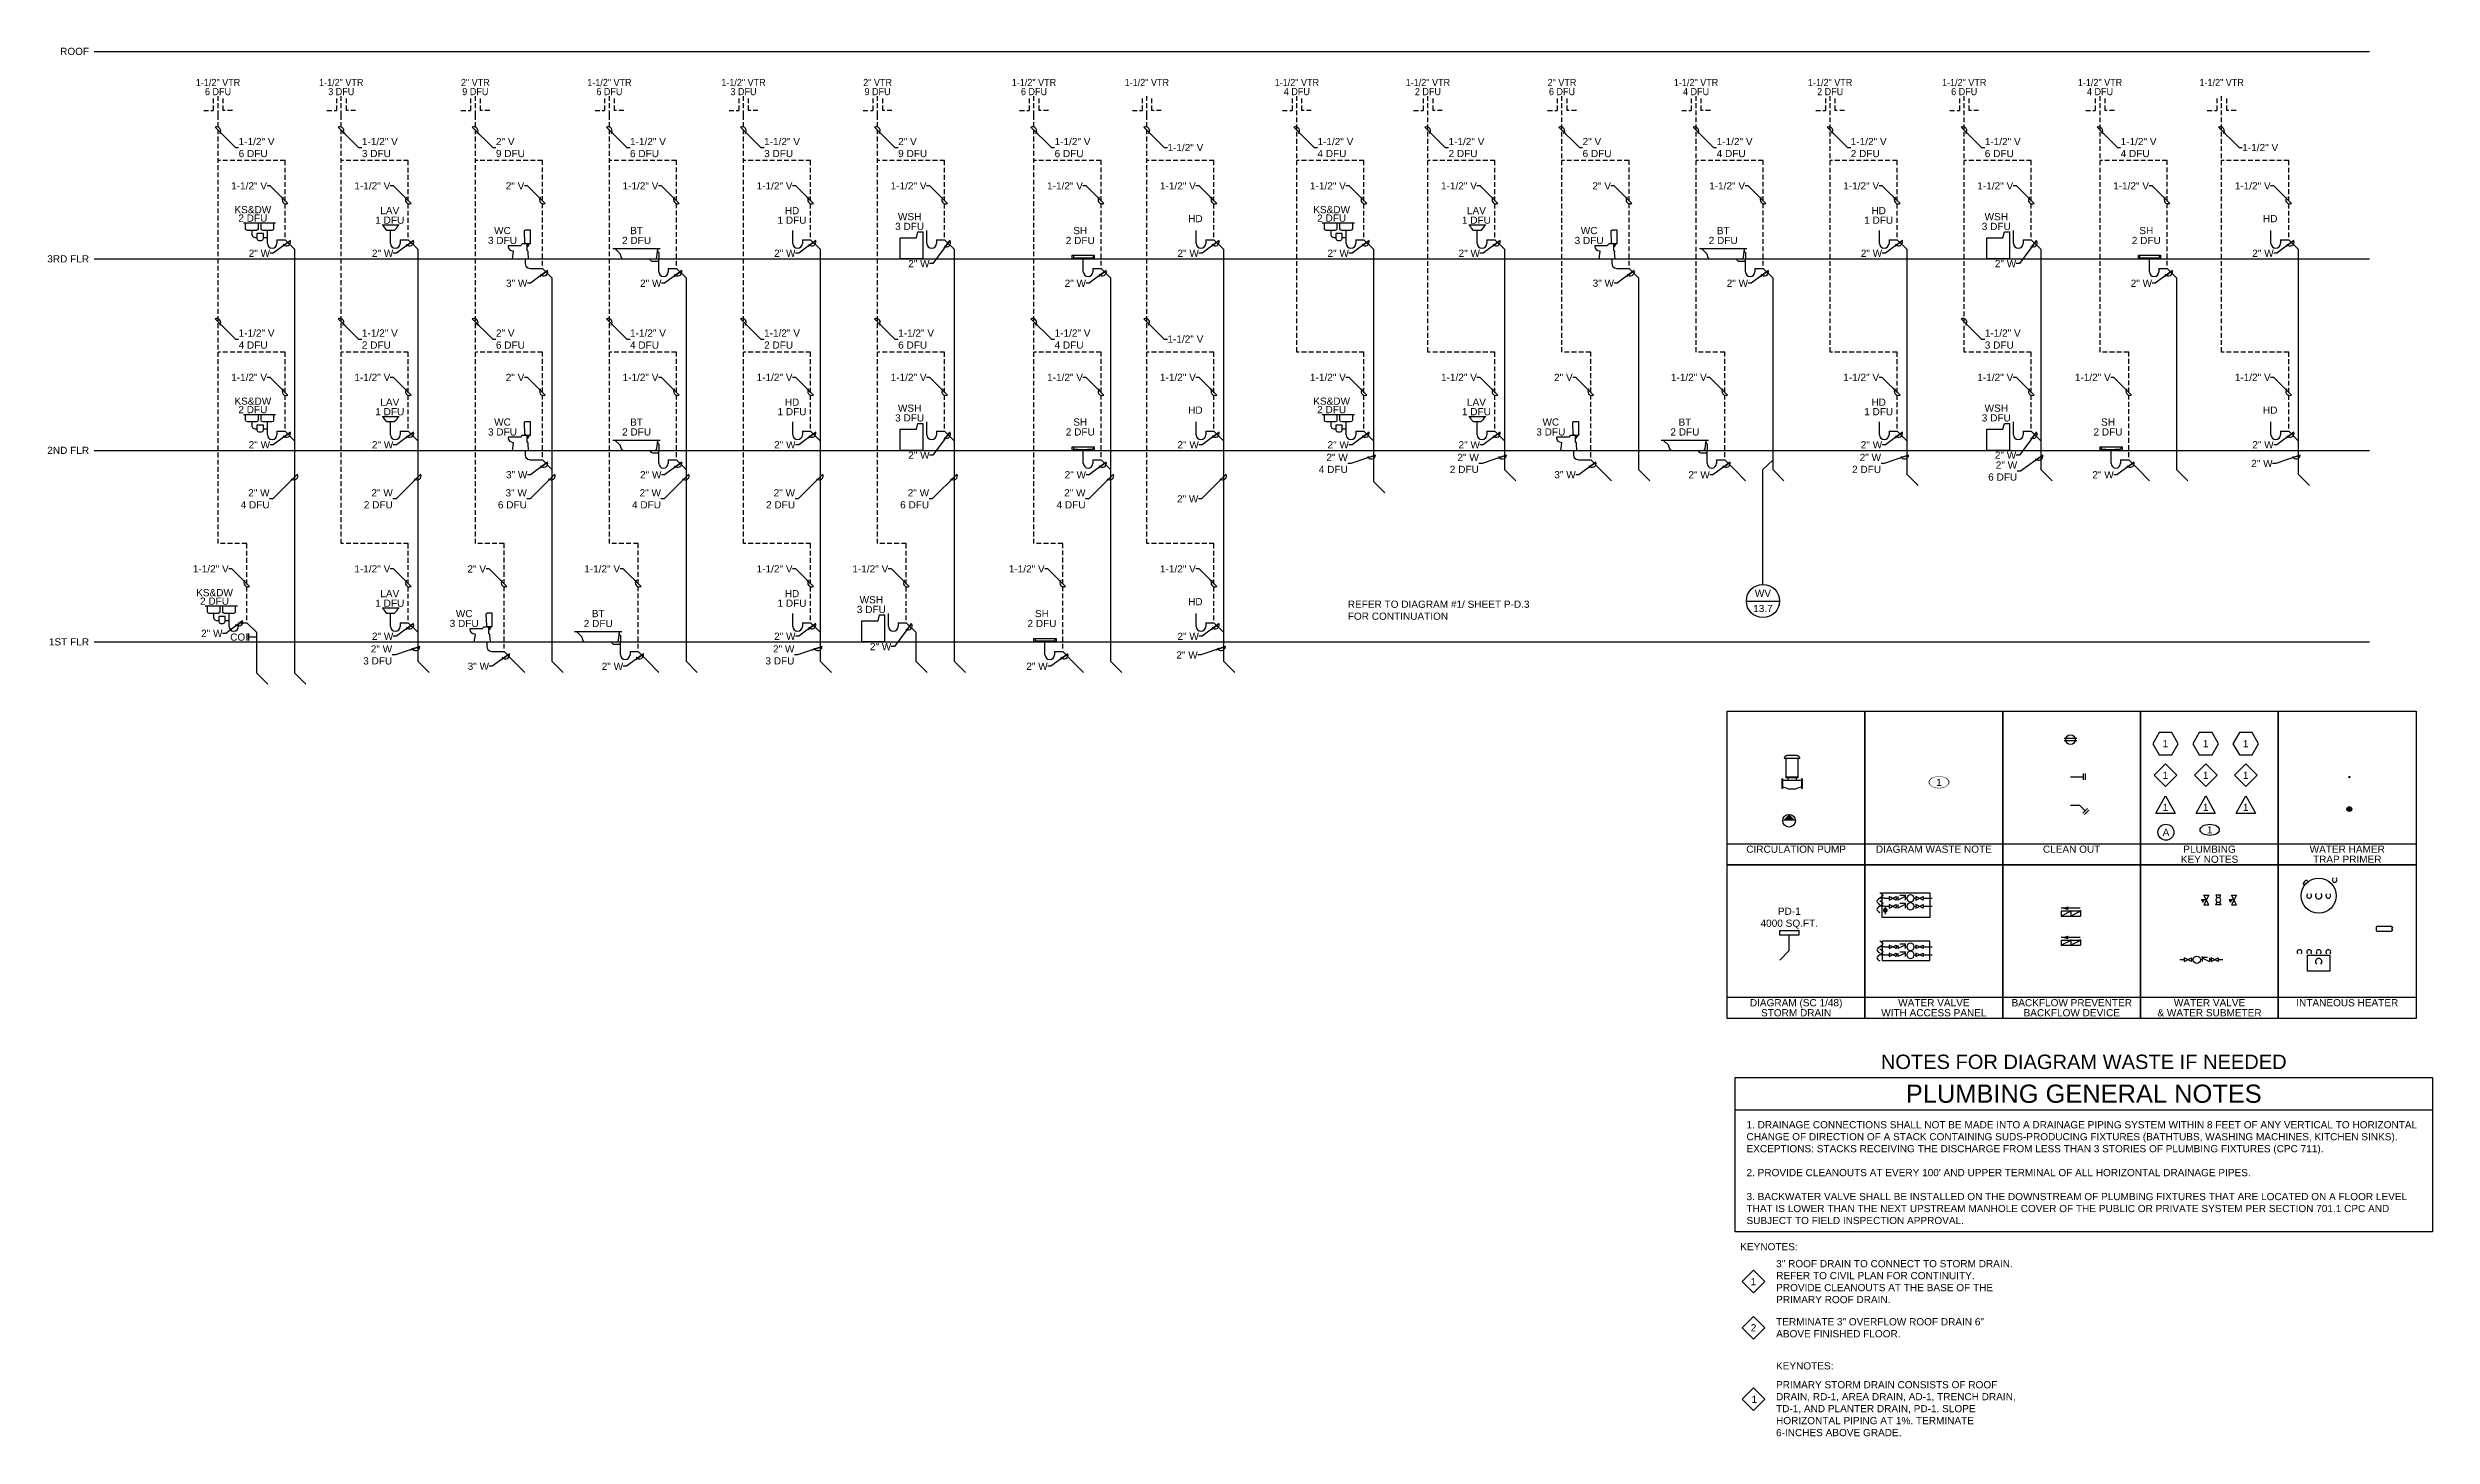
# Model space of a CAD drawing. Extents: x -1750 to 6031, y -1833 to 2182.
# Drawn here: x -1640 to -146, y 597 to 1467 of the extents above; entities that cross this region are included whole.
import ezdxf
from ezdxf.enums import TextEntityAlignment as Align

# ---------------------------------------------------------------- set-up
doc = ezdxf.new("R2010")
doc.units = 0
doc.header["$LTSCALE"] = 24
doc.header["$MEASUREMENT"] = 0
doc.set_wipeout_variables(frame=1)
doc.linetypes.add('Vent', pattern=[0.1875, 0.125, -0.0625])
doc.layers.get('0').update_dxf_attribs({"color": 8})
for name, color, linetype in [('PLUM-4TEXT', 2, 'Continuous'), ('PLUM-BLOCK', 13, 'Continuous'), ('PLUM-CW', 3, 'Cold_Water_Flow'), ('PLUM-DIAGRAM_FLOOR', 1, 'Continuous'), ('PLUM-DIM-CW-TEXT', 2, 'Continuous'), ('PLUM-DIM-SD-TEXT', 2, 'Continuous'), ('PLUM-DIM-WV', 1, 'Continuous'), ('PLUM-DIM-WV-TEXT', 2, 'Continuous'), ('PLUM-EQUIP', 5, 'Continuous'), ('PLUM-GAS_LP', 151, 'Gas_LP'), ('PLUM-GAS_VENT', 151, 'Vent'), ('PLUM-HW', 2, 'Hot_Water_Flow'), ('PLUM-HW_RETURN', 7, 'Hot_Water_Return_Flow'), ('PLUM-SD_ABOVE', 40, 'Storm_Drain'), ('PLUM-TEXT', 2, 'Continuous'), ('PLUM-TP_RELIEF', 30, 'Temp_and_Press'), ('PLUM-VENT', 5, 'Vent'), ('PLUM-WASTE_ABOVE', 4, 'Plum-Waste_Above'), ('PLUM-WASTE_BELOW', 6, 'Plum-Waste_Below')]:
    doc.layers.add(name, color=color, linetype=linetype)
doc.styles.add('A2', font='arial.ttf', dxfattribs={"height": 4.5})
doc.styles.add('Arial', font='arial.ttf')
doc.styles.get("Standard").update_dxf_attribs({"font": 'arial.ttf'})
doc.linetypes.add('Cold_Water_Flow', pattern='A,0.875,-0.125,0,-0.125,0.875,-0.125,["CW",Standard,S=0.1,R=0,X=-0.12585,Y=-0.05],-0.1,0.875,[1,GEC_FlowArrow.shx,S=0.0625,R=0,X=0,Y=0],0.5', length=3.6)
doc.linetypes.add('Gas_LP', pattern='A,3.2,-0.25,["G",Standard,S=0.1,R=0,X=-0.12585,Y=-0.05],-0.065', length=3.515)
doc.linetypes.add('Hot_Water_Flow', pattern='A,0.8125,-0.125,0,-0.125,0,-0.125,0.875,-0.125,["HW",Standard,S=0.1,R=0,X=-0.12585,Y=-0.05],-0.1,0.875,[1,GEC_FlowArrow.shx,S=0.0625,R=0,X=0,Y=0],0.5', length=3.6625)
doc.linetypes.add('Hot_Water_Return_Flow', pattern='A,0.75,-0.125,0,-0.125,0,-0.125,0,-0.125,0.875,["HWR",Standard,S=0.1,R=0,X=-0.12585,Y=-0.05],0.875,[1,GEC_FlowArrow.shx,S=0.0625,R=0,X=0,Y=0],0.5', length=3.5)
doc.linetypes.add('Plum-Waste_Above', pattern='A,1,[1,GEC_FlowArrow.shx,S=0.09375,R=0,X=0,Y=0],1', length=2)
doc.linetypes.add('Plum-Waste_Below', pattern='A,0.25,-0.125,0.25,-0.125,0.25,[1,GEC_FlowArrow.shx,S=0.09375,R=0,X=0,Y=0],-0.25,0.25,-0.125,0.25,-0.125', length=2)
doc.linetypes.add('Storm_Drain', pattern='A,3.2,-0.25,["SD",Standard,S=0.1,R=0,X=-0.12585,Y=-0.05],-0.065', length=3.515)
doc.linetypes.add('Temp_and_Press', pattern='A,3,-0.25,["T&P",Standard,S=0.1,R=0,X=-0.125,Y=-0.05],-0.2665', length=3.5165)
doc.dimstyles.new('Standard2', dxfattribs={"dimscale": 24, "dimtxt": 0.18, "dimasz": 0.25, "dimexe": 0.18, "dimexo": 0.0625, "dimgap": 0.09, "dimtad": 0, "dimtih": 1, "dimtoh": 1, "dimdec": 4, "dimzin": 0, "dimdsep": 46, "dimlunit": 4, "dimtxsty": 'Standard', "dimcen": 0.089844, "dimadec": 0, "dimazin": 0, "dimtfac": 1, "dimtdec": 4, "dimtofl": 0, "dimtmove": 0, "dimatfit": 3, "dimldrblk": 'loop', "dimfxl": 1, "dimfrac": 2, "dimtolj": 1, "dimtzin": 0, "dimarcsym": 0})

msp = doc.modelspace()

# ---------------------------------------------------------------- texts
at = {"layer": 'PLUM-4TEXT', "insert": (-825, 1114.3), "char_height": 4.5, "width": 425.091, "attachment_point": 4, "style": 'A2'}
msp.add_mtext('REFER TO DIAGRAM #1/ SHEET P-D.3\\PFOR CONTINUATION', dxfattribs=at)
at = {"layer": 'PLUM-BLOCK', "color": 2, "insert": (-363.9, 831.3), "char_height": 9, "width": 436.767, "attachment_point": 5, "style": 'A2'}
msp.add_mtext('NOTES FOR DIAGRAM WASTE IF NEEDED', dxfattribs=at)
at = {"layer": 'PLUM-DIAGRAM_FLOOR', "color": 2, "style": 'A2'}
for s, p in [('ROOF', (-1613.6, 1464.5)), ('3RD FLR', (-1613.6, 1334.5)), ('2ND FLR', (-1613.6, 1214.5)), ('1ST FLR', (-1613.6, 1094.5))]:
    msp.add_text(s, height=4.5, dxfattribs=at).set_placement(p, align=Align.MIDDLE_RIGHT)
at = {"layer": 'PLUM-DIM-SD-TEXT', "char_height": 4.5, "attachment_point": 4, "style": 'A2'}
for s, insert, width in [('\\A1;KEYNOTES:', (-579.1, 715.5), 44.628), ('\\A1;3" ROOF DRAIN TO CONNECT TO STORM DRAIN. \\PREFER TO CIVIL PLAN FOR CONTINUITY. \\PPROVIDE CLEANOUTS AT THE BASE OF THE\\PPRIMARY ROOF DRAIN.', (-556.6, 693.6), 150.754), ('\\A1;TERMINATE 3" OVERFLOW ROOF DRAIN 6" \\PABOVE FINISHED FLOOR.', (-556.6, 664.7), 150.754), ('\\A1;PRIMARY STORM DRAIN CONSISTS OF ROOF DRAIN, RD-1, AREA DRAIN, AD-1, TRENCH DRAIN, TD-1, AND PLANTER DRAIN, PD-1. SLOPE HORIZONTAL PIPING AT 1%. TERMINATE 6-INCHES ABOVE GRADE.', (-556.7, 614), 150.754)]:
    msp.add_mtext(s, dxfattribs=dict(at, insert=insert, width=width))
at = {"layer": 'PLUM-DIM-SD-TEXT', "color": 2, "insert": (-556.7, 640.8), "char_height": 4.5, "attachment_point": 4, "rotation": 0.0257, "style": 'A2'}
msp.add_mtext('\\A1;KEYNOTES:', dxfattribs=at)
at = {"layer": 'PLUM-DIM-WV-TEXT', "style": 'A2'}
for s, insert, char_height, width, attachment_point in [('PLUMBING GENERAL NOTES', (-363.9, 811.3), 11.4, 436.767, 5), ("1. DRAINAGE CONNECTIONS SHALL NOT BE MADE INTO A DRAINAGE PIPING SYSTEM WITHIN 8 FEET OF ANY VERTICAL TO HORIZONTAL CHANGE OF DIRECTION OF A STACK CONTAINING SUDS-PRODUCING FIXTURES (BATHTUBS, WASHING MACHINES, KITCHEN SINKS).\\PEXCEPTIONS: STACKS RECEIVING THE DISCHARGE FROM LESS THAN 3 STORIES OF PLUMBING FIXTURES (CPC 711). \\P\\P2. PROVIDE CLEANOUTS AT EVERY 100' AND UPPER TERMINAL OF ALL HORIZONTAL DRAINAGE PIPES.\\P\\P3. BACKWATER VALVE SHALL BE INSTALLED ON THE DOWNSTREAM OF PLUMBING FIXTURES THAT ARE LOCATED ON A FLOOR LEVEL THAT IS LOWER THAN THE NEXT UPSTREAM MANHOLE COVER OF THE PUBLIC OR PRIVATE SYSTEM PER SECTION 701.1 CPC AND SUBJECT TO FIELD INSPECTION APPROVAL. ", (-575.2, 761.9), 4.5, 425.091, 4)]:
    msp.add_mtext(s, dxfattribs=dict(at, insert=insert, char_height=char_height, width=width, attachment_point=attachment_point))

# ---------------------------------------------------------------- blocks, each defined once
blk = doc.blocks.new('PLBG_Trap Primer')
at = {"layer": 'PLUM-CW'}
for radius in [1.5, 1.25, 1, 0.75, 0.5, 0.25]:
    blk.add_circle((0, 0), radius, dxfattribs=at)
blk = doc.blocks.new('PLBG_Water Hammer')
at = {"layer": 'PLUM-CW', "const_width": 0.75}
blk.add_lwpolyline([(-0.375, 0, 1), (0.375, 0, 1)], format="xyb", close=True, dxfattribs=at)
blk = doc.blocks.new('PBLG_BLOCK')
at = {"layer": 'PLUM-BLOCK'}
blk.add_lwpolyline([(0, 96.2), (86.3, 96.2), (86.3, 0), (0, 0)], close=True, dxfattribs=at)
for points in [[(86.3, 13), (0, 13)], [(86.3, 0), (0, 0)]]:
    blk.add_lwpolyline(points, dxfattribs=at)
at = {"layer": 'PLUM-BLOCK', "color": 2, "style": 'A2'}
for tag, p in [('NAME2', (43.2, 3.5)), ('NAME', (43.2, 9.8))]:
    blk.add_attdef(tag, text='', height=4.5, dxfattribs=at).set_placement(p, align=Align.MIDDLE_CENTER)
blk = doc.blocks.new('*U28')
at = {"linetype": 'Continuous'}
blk.add_spline([(3.7, 0), (1.9, -1.9), (0, 0), (-1.9, 1.9), (-3.8, 0)], degree=3, dxfattribs=at)
blk = doc.blocks.new('PLBG_Water Submeter')
for p, q in [((3.75, 0), (0, 0)), ((11.25, 0), (9.75, 0)), ((18.75, 0), (17.25, 0)), ((26.25, 0), (24.75, 0)), ((36, 0), (32.25, 0))]:
    blk.add_line(p, q)
at = {"linetype": 'ByBlock'}
for p, q in [((9.75, -1.5), (3.75, 1.5)), ((3.75, -1.5), (9.75, 1.5)), ((3.75, 1.5), (3.75, -1.5)), ((9.75, 1.5), (9.75, -1.5)), ((18.75, 2.25), (23.25, 2.25)), ((18.75, 1.5), (24.75, -1.5)), ((18.75, 1.5), (18.75, -1.5)), ((24.75, 1.5), (24.75, -1.5)), ((32.25, -1.5), (26.25, 1.5)), ((26.25, -1.5), (32.25, 1.5)), ((26.25, 1.5), (26.25, -1.5)), ((32.25, 1.5), (32.25, -1.5))]:
    blk.add_line(p, q, dxfattribs=at)
at = {"linetype": 'ByBlock', "const_width": 0.75}
blk.add_lwpolyline([(18.375, 2.25, 1), (19.125, 2.25, 1)], format="xyb", close=True, dxfattribs=at)
at = {"color": 5}
blk.add_circle((14.25, 0), 3, dxfattribs=at)
at = {"linetype": 'ByBlock'}
blk.add_solid([(23.25, 2.25), (21.75, 2.625), (21.75, 1.875)], dxfattribs=at)
blk = doc.blocks.new('*U31')
at = {"layer": 'PLUM-CW', "color": 1}
blk.add_lwpolyline([(8.6, 17.5), (8.6, 2), (-21.4, 2), (-21.4, 17.5)], close=True, dxfattribs=at)
at = {"layer": 'PLUM-CW'}
for points in [[(-19.8, 14), (-22.8, 14)], [(7.1, 14), (10.1, 14)]]:
    blk.add_lwpolyline(points, dxfattribs=at)
at = {"layer": 'PLUM-HW'}
for points in [[(-19.8, 9), (-22.8, 9)], [(7.1, 9), (10.1, 9)]]:
    blk.add_lwpolyline(points, dxfattribs=at)
at = {"layer": 'PLUM-HW_RETURN'}
blk.add_line((-19.3, 4), (-19.3, 9), dxfattribs=at)
at = {"layer": 'PLUM-HW_RETURN', "const_width": 1.5}
blk.add_lwpolyline([(-18.6, 6.5, 1), (-20.1, 6.5, 1)], format="xyb", close=True, dxfattribs=at)
at = {"layer": 'PLUM-CW', "rotation": 90.00000000000024}
blk.add_blockref('*U28', (-22.8, 14), dxfattribs=at)
at = {"layer": 'PLUM-CW', "xscale": -0.7472278021682934, "yscale": 0.7472278021682934, "zscale": 0.7472278021682934}
blk.add_blockref('PLBG_Water Submeter', (7.1, 14), dxfattribs=at)
at = {"layer": 'PLUM-HW', "rotation": 90.00000000000024}
blk.add_blockref('*U28', (-22.8, 9), dxfattribs=at)
at = {"layer": 'PLUM-HW', "xscale": -0.7472278021682934, "yscale": 0.7472278021682934, "zscale": 0.7472278021682934}
blk.add_blockref('PLBG_Water Submeter', (7.1, 9), dxfattribs=at)
blk = doc.blocks.new('*U22')
at = {"linetype": 'Continuous'}
blk.add_arc((0, 0), 1.5, 131.8103, 48.1897, dxfattribs=at)
blk = doc.blocks.new('*U16')
at = {"layer": 'PLUM-EQUIP'}
blk.add_circle((0, 0), 11, dxfattribs=at)
at = {"layer": 'PLUM-TP_RELIEF'}
for p, q in [((-8.8, 6.6), (-9.8, 7.7)), ((-6.6, 8.8), (-7.7, 9.8))]:
    blk.add_line(p, q, dxfattribs=at)
blk.add_arc((0, 0), 12.5, 128.1079, 141.8921, dxfattribs=at)
at = {"layer": 'PLUM-CW', "linetype": 'Continuous'}
blk.add_blockref('*U22', (-6, 0), dxfattribs=at)
at = {"layer": 'PLUM-GAS_LP', "linetype": 'Continuous'}
blk.add_blockref('*U22', (10, 10), dxfattribs=at)
at = {"layer": 'PLUM-HW', "linetype": 'Continuous'}
blk.add_blockref('*U22', (6, 0), dxfattribs=at)
at = {"layer": 'PLUM-VENT', "linetype": 'Continuous', "xscale": 1.333333333333332, "yscale": 1.333333333333332, "zscale": 1.333333333333332}
blk.add_blockref('*U22', (0, 0), dxfattribs=at)
blk = doc.blocks.new('*U29')
at = {"linetype": 'Continuous'}
blk.add_arc((0, 0), 1.5, 221.8103, 138.1897, dxfattribs=at)
blk = doc.blocks.new('*U30')
at = {"layer": 'PLUM-EQUIP'}
blk.add_lwpolyline([(7, -10), (-7, -10), (-7, 0), (7, 0)], close=True, dxfattribs=at)
at = {"layer": 'PLUM-CW', "linetype": 'Continuous', "rotation": 180}
blk.add_blockref('*U22', (0, 2), dxfattribs=at)
at = {"layer": 'PLUM-GAS_LP', "linetype": 'Continuous', "rotation": 180}
blk.add_blockref('*U22', (6, 2), dxfattribs=at)
at = {"layer": 'PLUM-GAS_VENT', "linetype": 'Continuous', "xscale": 1.333333333333332, "yscale": 1.333333333333332, "zscale": 1.333333333333332, "rotation": 180}
blk.add_blockref('*U22', (0, -4), dxfattribs=at)
at = {"layer": 'PLUM-HW', "linetype": 'Continuous', "rotation": 180}
blk.add_blockref('*U22', (-6, 2), dxfattribs=at)
at = {"layer": 'PLUM-VENT', "rotation": 89.99999999999999}
blk.add_blockref('*U29', (-12, 2), dxfattribs=at)
blk = doc.blocks.new('*U19')
at = {"color": 0}
for p, q in [((-4.7, 19.7), (-4.7, 19.4)), ((-4.7, 19.4), (-3.7, 19.4)), ((-3.7, 19.4), (-3.7, 7.1)), ((-3.7, 19.4), (3.8, 19.4)), ((-3.1, 21.2), (3.1, 21.2)), ((3.8, 19.4), (3.8, 7.1)), ((3.8, 19.4), (4.7, 19.4)), ((4.7, 19.7), (4.7, 19.4)), ((-6.4, 6.6), (-5.9, 6.6)), ((-6.4, 6.6), (-6.4, 0.6)), ((-6.4, 0.6), (-5.9, 0.6)), ((-5.9, 6.6), (-5.9, 0.6)), ((-5.9, 5.6), (5.9, 5.6)), ((-5.9, 1.5), (-1.9, 0)), ((-3.7, 7.7), (3.8, 7.7)), ((-3.7, 7.1), (-2.6, 7.1)), ((-2.8, 5.9), (-2.6, 5.9)), ((-2.8, 5.9), (-2.8, 5.6)), ((-2.6, 7.1), (2.6, 7.1)), ((-2.6, 7.1), (-2.6, 5.9)), ((-1.9, 0), (1.9, 0)), ((1.9, 0), (5.9, 1.5)), ((2.6, 7.1), (2.6, 5.9)), ((2.6, 7.1), (3.8, 7.1)), ((2.6, 5.9), (2.8, 5.9)), ((2.8, 5.9), (2.8, 5.6)), ((5.9, 6.6), (5.9, 0.6)), ((5.9, 6.6), (6.4, 6.6)), ((5.9, 0.6), (6.4, 0.6)), ((6.4, 6.6), (6.4, 0.6))]:
    blk.add_line(p, q, dxfattribs=at)
for centre, start, end in [((-3.1, 19.7), 90, 180), ((3.1, 19.7), 0, 90)]:
    blk.add_arc(centre, 1.56, start, end, dxfattribs=at)
blk = doc.blocks.new('PLBG_Clean Out')
at = {"color": 4, "linetype": 'Continuous'}
for p, q in [((0, 0), (8, 0)), ((8, 2), (8, -2)), ((9.25, 2), (9.25, -2))]:
    blk.add_line(p, q, dxfattribs=at)
blk = doc.blocks.new('*U8')
at = {"color": 4, "linetype": 'Continuous'}
for p, q in [((0, 0), (5.7, 0)), ((5.7, 0), (9.2, -3.5)), ((7.8, -4.9), (10.6, -2.1)), ((8.7, -5.8), (11.5, -3))]:
    blk.add_line(p, q, dxfattribs=at)
blk = doc.blocks.new('*U5')
at = {"color": 4, "linetype": 'Continuous'}
for p, q in [((4, 0.7), (-4, 0.7)), ((4, -0.7), (-4, -0.7))]:
    blk.add_line(p, q, dxfattribs=at)
blk.add_circle((0, 0), 3, dxfattribs=at)
blk = doc.blocks.new('*U23')
at = {"layer": 'PLUM-HW', "color": 1}
for p, q in [((5.125, 1), (5, 1)), ((5.125, 0.5), (5, 0.5)), ((5.25, 0.875), (5.25, 0.625)), ((5.125, -0.5), (5, -0.5)), ((5.125, -1), (5, -1)), ((5.25, -0.625), (5.25, -0.875))]:
    blk.add_line(p, q, dxfattribs=at)
at = {"layer": 'PLUM-HW', "color": 5}
blk.add_lwpolyline([(-4.5, -1.5), (4.5, -1.5, 0.41421356), (5, -1), (5, 1, 0.41421356), (4.5, 1.5), (-4.5, 1.5, 0.41421356), (-5, 1), (-5, -1, 0.41421356)], format="xyb", close=True, dxfattribs=at)
at = {"layer": 'PLUM-HW', "color": 1}
for centre, start, end in [((5.125, 0.875), 0, 90), ((5.125, 0.625), 270, 0), ((5.125, -0.625), 0, 90), ((5.125, -0.875), 270, 0)]:
    blk.add_arc(centre, 0.125, start, end, dxfattribs=at)
blk = doc.blocks.new('*U43')
at = {"linetype": 'ByBlock'}
for p, q in [((-1.3, 0.7), (-3, 1.5)), ((-3, 1.5), (-3, -1.5)), ((1.3, 0.7), (3, 1.5)), ((3, 1.5), (3, -1.5)), ((-3, -1.5), (-1.3, -0.7)), ((3, -1.5), (1.3, -0.7))]:
    blk.add_line(p, q, dxfattribs=at)
blk.add_circle((0, 0), 1.5, dxfattribs=at)
blk = doc.blocks.new('*U44')
at = {"linetype": 'ByBlock'}
for p, q in [((-3, -1.5), (-3, 1.5)), ((-3, 1.5), (3, -1.5)), ((3, 1.5), (-3, -1.5)), ((3, -1.5), (3, 1.5))]:
    blk.add_line(p, q, dxfattribs=at)
for p, q in [((-1.5, -2.1), (0, -1.3)), ((0, -3), (-1.5, -2.1)), ((0, 0), (0, -3))]:
    blk.add_line(p, q)
blk = doc.blocks.new('PLBG_KeyNote 2')
blk.add_lwpolyline([(-4, 6.9), (-8, 0), (-4, -6.9), (4, -6.9), (8, 0), (4, 6.9), (-4, 6.9)])
at = {"style": 'A2'}
blk.add_attdef('NO.', text='', height=4.5, dxfattribs=at).set_placement((0, 0), align=Align.MIDDLE_CENTER)
blk = doc.blocks.new('PLBG_KeyNote')
for p, q in [((-6, -3.7), (0, 7.3)), ((0, 7.3), (6, -3.7)), ((-6, -3.7), (6, -3.7))]:
    blk.add_line(p, q)
at = {"style": 'A2'}
blk.add_attdef('NO.', text='', height=4.5, dxfattribs=at).set_placement((0, 0), align=Align.MIDDLE_CENTER)
blk = doc.blocks.new('PLBG_KeyNote 1')
blk.add_lwpolyline([(0, 7.1), (7.1, 0), (0, -7.1), (-7.1, 0), (0, 7.1)])
at = {"style": 'A2'}
blk.add_attdef('NO.', text='', height=4.5, dxfattribs=at).set_placement((0, 0), align=Align.MIDDLE_CENTER)
blk = doc.blocks.new('*U38')
for p, q in [((0, -9.6), (0, 0)), ((-6, -15.6), (0, -9.6))]:
    blk.add_line(p, q)
blk.add_lwpolyline([(-6, 3), (6, 3), (6, 0), (-6, 0)], close=True)
at = {"color": 2, "style": 'A2'}
for tag, p in [('ID', (0, 15)), ('SQFT', (0, 7.5))]:
    blk.add_attdef(tag, text='', height=4.5, dxfattribs=at).set_placement(p, align=Align.MIDDLE_CENTER)
blk = doc.blocks.new('*U32')
at = {"layer": 'PLUM-CW', "color": 1}
blk.add_lwpolyline([(8.6, 5.5), (8.6, 17.5), (-21.4, 17.5), (-21.4, 5.5)], close=True, dxfattribs=at)
at = {"layer": 'PLUM-CW'}
for points in [[(-19.8, 14), (-22.8, 14)], [(7.1, 14), (10.1, 14)]]:
    blk.add_lwpolyline(points, dxfattribs=at)
at = {"layer": 'PLUM-HW'}
for points in [[(-19.8, 9), (-22.8, 9)], [(7.1, 9), (10.1, 9)]]:
    blk.add_lwpolyline(points, dxfattribs=at)
at = {"layer": 'PLUM-CW', "rotation": 90.00000000000024}
blk.add_blockref('*U28', (-22.8, 14), dxfattribs=at)
at = {"layer": 'PLUM-CW', "xscale": -0.7472278021682934, "yscale": 0.7472278021682934, "zscale": 0.7472278021682934}
blk.add_blockref('PLBG_Water Submeter', (7.1, 14), dxfattribs=at)
at = {"layer": 'PLUM-HW', "rotation": 90.00000000000024}
blk.add_blockref('*U28', (-22.8, 9), dxfattribs=at)
at = {"layer": 'PLUM-HW', "xscale": -0.7472278021682934, "yscale": 0.7472278021682934, "zscale": 0.7472278021682934}
blk.add_blockref('PLBG_Water Submeter', (7.1, 9), dxfattribs=at)
blk = doc.blocks.new('*U34')
at = {"layer": 'PLUM-HW_RETURN', "linetype": 'Continuous'}
blk.add_hatch(color=256, dxfattribs=at).paths.add_polyline_path([(4, 0), (0, 4), (-4, 0)])
blk.add_circle((0, 0), 4, dxfattribs=at)
blk = doc.blocks.new('PLBG_Backflow Preventer', base_point=(13, 15))
at = {"linetype": 'ByBlock'}
for p, q in [((7.2, 16.4), (7.2, 13.4)), ((7.2, 16.4), (13.2, 13.4)), ((7.2, 16.4), (19.2, 16.4)), ((7.3, 18.3), (19.2, 18.3)), ((13.2, 16.4), (13.2, 13.4)), ((13.2, 16.4), (19.2, 13.4)), ((19.2, 16.4), (19.2, 13.4)), ((19.2, 13.4), (7.2, 13.4))]:
    blk.add_line(p, q, dxfattribs=at)
at = {"linetype": 'ByBlock', "const_width": 0.75}
for points in [[(6.9, 16.4, 1), (7.6, 16.4, 1)], [(12.9, 16.4, 1), (13.6, 16.4, 1)]]:
    blk.add_lwpolyline(points, format="xyb", close=True, dxfattribs=at)
at = {"linetype": 'ByBlock'}
blk.add_solid([(19.2, 18.3), (14.8, 19.4), (14.8, 17.1)], dxfattribs=at)
blk = doc.blocks.new('Tag-Keynote')
at = {"color": 0, "linetype": 'Continuous'}
blk.add_lwpolyline([(0, -7.1), (7.1, 0), (0, 7.1), (-7.1, 0)], close=True, dxfattribs=at)
at = {"color": 0, "style": 'A2'}
blk.add_attdef('KEY', text='', height=4.5, dxfattribs=at).set_placement((0, 0), align=Align.MIDDLE_CENTER)
blk = doc.blocks.new('PLBG_Diagram_Note')
blk.add_lwpolyline([(0, 3.5), (1.2, 3.4), (2.4, 3.2), (3.4, 2.9), (4.2, 2.5), (5, 1.9), (5.6, 1.2), (5.9, 0.6), (6, 0), (5.9, -0.6), (5.6, -1.2), (5, -1.9), (4.2, -2.5), (3.4, -2.9), (2.4, -3.2), (1.2, -3.4), (0, -3.5), (-1.2, -3.4), (-2.4, -3.2), (-3.4, -2.9), (-4.2, -2.5), (-5, -1.9), (-5.6, -1.2), (-5.9, -0.6), (-6, 0), (-5.9, 0.6), (-5.6, 1.2), (-5, 1.9), (-4.2, 2.5), (-3.4, 2.9), (-2.4, 3.2), (-1.2, 3.4)], close=True)
blk.add_wipeout([(0, 3.5), (1.2, 3.4), (2.4, 3.2), (3.4, 2.9), (4.2, 2.5), (5, 1.9), (5.6, 1.2), (5.9, 0.6), (6, 0), (5.9, -0.6), (5.6, -1.2), (5, -1.9), (4.2, -2.5), (3.4, -2.9), (2.4, -3.2), (1.2, -3.4), (0, -3.5), (-1.2, -3.4), (-2.4, -3.2), (-3.4, -2.9), (-4.2, -2.5), (-5, -1.9), (-5.6, -1.2), (-5.9, -0.6), (-6, 0), (-5.9, 0.6), (-5.6, 1.2), (-5, 1.9), (-4.2, 2.5), (-3.4, 2.9), (-2.4, 3.2), (-1.2, 3.4)])
at = {"style": 'A2'}
blk.add_attdef('NO.', text='', height=4.5, dxfattribs=at).set_placement((0, 0), align=Align.MIDDLE_CENTER)
blk = doc.blocks.new('PLBG_Note_Oval')
blk.add_lwpolyline([(0, 3.5), (1.2, 3.4), (2.4, 3.2), (3.4, 2.9), (4.2, 2.5), (5, 1.9), (5.6, 1.2), (5.9, 0.6), (6, 0), (5.9, -0.6), (5.6, -1.2), (5, -1.9), (4.2, -2.5), (3.4, -2.9), (2.4, -3.2), (1.2, -3.4), (0, -3.5), (-1.2, -3.4), (-2.4, -3.2), (-3.4, -2.9), (-4.2, -2.5), (-5, -1.9), (-5.6, -1.2), (-5.9, -0.6), (-6, 0), (-5.9, 0.6), (-5.6, 1.2), (-5, 1.9), (-4.2, 2.5), (-3.4, 2.9), (-2.4, 3.2), (-1.2, 3.4)], close=True)
at = {"style": 'A2'}
blk.add_attdef('NO.', text='', height=4.5, dxfattribs=at).set_placement((0, 0), align=Align.MIDDLE_CENTER)
blk = doc.blocks.new('Diagram_Refer_Note')
blk.add_circle((0, 0), 5)
at = {"style": 'Arial'}
blk.add_attdef('NO.', text='', height=4.5, dxfattribs=at).set_placement((0, 0), align=Align.MIDDLE_CENTER)
blk = doc.blocks.new('*U100')
at = {"layer": 'PLUM-DIM-WV'}
blk.add_lwpolyline([(-6.1, -84), (-6.1, -12.1), (0, -6.1)], dxfattribs=at)
at = {"layer": 'PLUM-DIM-WV-TEXT', "linetype": 'ByBlock'}
blk.add_line((-16.4, -94.4), (4.3, -94.4), dxfattribs=at)
blk.add_circle((-6.1, -94.4), 10.4, dxfattribs=at)
at = {"layer": 'PLUM-DIM-WV-TEXT', "linetype": 'ByBlock', "style": 'A2'}
blk.add_text('WV', height=4.5, dxfattribs=at).set_placement((-6.1, -89.6), align=Align.MIDDLE_CENTER)
at = {"layer": 'PLUM-DIM-WV-TEXT', "style": 'A2'}
blk.add_attdef('#', text='', height=4.5, dxfattribs=at).set_placement((-6.1, -99.1), align=Align.MIDDLE_CENTER)
blk = doc.blocks.new('loop')
at = {"color": 0}
blk.add_lwpolyline([(-1, 0), (0, 0, -1)], format="xyb", dxfattribs=at)
blk.add_arc((-0.4, 0.15), 0.422, 182.4039, 339.5888, dxfattribs=at)
blk = doc.blocks.new('*U165')
at = {"layer": 'PLUM-EQUIP'}
for points in [[(-13.6, 258.1), (-13.6, 249.4), (-15.9, 249.4), (-16.6, 249.6), (-16.9, 250.3), (-17.2, 257.1), (-17.2, 257.2), (-17.2, 257.4), (-17.1, 257.5), (-17.1, 257.7), (-17, 257.8), (-16.9, 257.9), (-16.7, 258), (-16.6, 258), (-16.5, 258.1), (-16.4, 258.1), (-16.2, 258.1), (-13.6, 258.1)], [(-14.4, 249.4), (-14.4, 248.7), (-15.2, 248.7), (-15.2, 249.4)], [(-13.6, 138.1), (-13.6, 129.4), (-15.9, 129.4), (-16.6, 129.6), (-16.9, 130.3), (-17.2, 137.1), (-17.2, 137.2), (-17.2, 137.4), (-17.1, 137.5), (-17.1, 137.7), (-17, 137.8), (-16.9, 137.9), (-16.7, 138), (-16.6, 138), (-16.5, 138.1), (-16.4, 138.1), (-16.2, 138.1), (-13.6, 138.1)], [(-14.4, 129.4), (-14.4, 128.7), (-15.2, 128.7), (-15.2, 129.4)], [(-37.6, 18.1), (-37.6, 9.4), (-39.9, 9.4), (-40.6, 9.6), (-40.9, 10.3), (-41.2, 17.1), (-41.2, 17.2), (-41.2, 17.4), (-41.1, 17.5), (-41.1, 17.7), (-41, 17.8), (-40.9, 17.9), (-40.7, 18), (-40.6, 18), (-40.5, 18.1), (-40.4, 18.1), (-40.2, 18.1), (-37.6, 18.1)], [(-38.4, 9.4), (-38.4, 8.7), (-39.2, 8.7), (-39.2, 9.4)]]:
    blk.add_lwpolyline(points, dxfattribs=at)
for points in [[(-24.5, 245, -0.449507), (-24.2, 244.5), (-24.9, 240), (-14.6, 240), (-15, 244.1, 0.526661), (-15.4, 245), (-15.6, 245), (-15.6, 249.3), (-18.5, 249.3, 0.267949), (-19, 249), (-19.3, 248.5), (-19.8, 248.2), (-27.1, 248.2, 0.453924), (-27.5, 247.8), (-27.5, 247.8, 0.372848)], [(-24.5, 125, -0.449507), (-24.2, 124.5), (-24.9, 120), (-14.6, 120), (-15, 124.1, 0.526661), (-15.4, 125), (-15.6, 125), (-15.6, 129.3), (-18.5, 129.3, 0.267949), (-19, 129), (-19.3, 128.5), (-19.8, 128.2), (-27.1, 128.2, 0.453924), (-27.5, 127.8), (-27.5, 127.8, 0.372848)], [(-48.5, 5, -0.449507), (-48.2, 4.5), (-48.9, 0), (-38.6, 0), (-39, 4.1, 0.526661), (-39.4, 5), (-39.6, 5), (-39.6, 9.3), (-42.5, 9.3, 0.267949), (-43, 9), (-43.3, 8.5), (-43.8, 8.2), (-51.1, 8.2, 0.453924), (-51.5, 7.8), (-51.5, 7.8, 0.372848)]]:
    blk.add_lwpolyline(points, format="xyb", close=True, dxfattribs=at)
for points in [[(-13.6, 249.4), (-15.9, 249.4, -0.401675), (-16.9, 250.3)], [(-13.6, 129.4), (-15.9, 129.4, -0.401675), (-16.9, 130.3)], [(-37.6, 9.4), (-39.9, 9.4, -0.401675), (-40.9, 10.3)]]:
    blk.add_lwpolyline(points, format="xyb", dxfattribs=at)
for centre, radius in [((-15.6, 248.7), 0.509), ((-15.6, 248.7), 1.12), ((-15.6, 128.7), 0.509), ((-15.6, 128.7), 1.12), ((-39.6, 8.7), 0.509), ((-39.6, 8.7), 1.12)]:
    blk.add_arc(centre, radius, 270, 0, dxfattribs=at)
for p in [(-15.1, 248.7), (-15.1, 128.7), (-39.1, 8.7)]:
    blk.add_point(p, dxfattribs=at)
at = {"layer": 'PLUM-VENT'}
for p, q in [((-57, 333), (-51, 333)), ((-51, 340.5), (-51, 333)), ((-48, 330), (-48, 342.1)), ((-45, 340.5), (-45, 333)), ((-39, 333), (-45, 333)), ((-6, 235.8), (-6, 301.6)), ((-6, 115.8), (-6, 181.6)), ((-30, -4.2), (-30, 61.6))]:
    blk.add_line(p, q, dxfattribs=at)
for points in [[(-48, 61.6), (-48, 330)], [(-6, 301.6), (-48, 301.6)], [(-6, 181.6), (-48, 181.6)], [(-30, 61.6), (-48, 61.6)]]:
    blk.add_lwpolyline(points, dxfattribs=at)
at = {"layer": 'PLUM-WASTE_ABOVE'}
for p, q in [((-11.1, 234), (-6, 234)), ((0, 228), (-6, 234)), ((-11.1, 114), (-6, 114)), ((0, 108), (-6, 114)), ((-35.1, -6), (-30, -6)), ((-24, -12), (-30, -6))]:
    blk.add_line(p, q, dxfattribs=at)
for points in [[(-16.7, 239.8), (-16.7, 237), (-16.3, 235.5), (-15.2, 234.4), (-13.7, 234), (-11.1, 234)], [(0, 228), (0, -12.1), (7, -19.1)], [(-16.7, 119.8), (-16.7, 117), (-16.3, 115.5), (-15.2, 114.4), (-13.7, 114), (-11.1, 114)], [(-40.7, -0.2), (-40.7, -3), (-40.3, -4.5), (-39.2, -5.6), (-37.7, -6), (-35.1, -6)], [(-24, -12), (-24, -12.1), (-17, -19.1)], [(0, -12.1), (0, -12.1)]]:
    blk.add_lwpolyline(points, dxfattribs=at)
at = {"layer": 'PLUM-DIM-WV-TEXT', "char_height": 4.5, "width": 88.858, "style": 'A2'}
for s, insert, attachment_point in [('2" V\\P9 DFU', (-35.1, 309.7), 4), ('2" V', (-17.3, 285.7), 6), ('3" W', (-15.4, 224.7), 6), ('2" V\\P6 DFU', (-35.1, 189.7), 4), ('2" V', (-17.3, 165.7), 6), ('3" W', (-15.4, 104.7), 6), ('3" W\\P6 DFU', (-15.7, 89.6), 6), ('2" V', (-41.3, 45.7), 6), ('3" W', (-39.4, -15.3), 6)]:
    blk.add_mtext(s, dxfattribs=dict(at, insert=insert, attachment_point=attachment_point))
at = {"layer": 'PLUM-DIM-WV-TEXT', "char_height": 4.5, "attachment_point": 5, "rotation": 0, "style": 'A2'}
for s, insert, width in [('WC', (-31, 257.7), 10.279), ('3 DFU', (-31, 251.5), 24.181), ('WC', (-31, 137.7), 10.279), ('3 DFU', (-31, 131.5), 24.181), ('WC', (-55, 17.7), 10.279), ('3 DFU', (-55, 11.5), 24.181)]:
    blk.add_mtext(s, dxfattribs=dict(at, insert=insert, width=width))
at = {"layer": 'PLUM-TEXT', "style": 'A2', "width": 0.9}
for s, p in [('2" VTR', (-48, 346.9)), ('9 DFU', (-48, 341.2))]:
    blk.add_text(s, height=4.5, dxfattribs=at).set_placement(p, align=Align.BOTTOM_CENTER)
at = {"layer": 'PLUM-DIM-WV'}
for points in [[(-49.9, 322.5), (-37.1, 309.7), (-35.1, 309.7)], [(-4.2, 274.6), (-15.3, 285.7), (-17.3, 285.7)], [(-2.7, 232.6), (-13.4, 224.7), (-15.4, 224.7)], [(-49.9, 202.5), (-37.1, 189.7), (-35.1, 189.7)], [(-4.2, 154.6), (-15.3, 165.7), (-17.3, 165.7)], [(1.8, 105.1), (-13.7, 89.6), (-15.7, 89.6)], [(-2.7, 112.6), (-13.4, 104.7), (-15.4, 104.7)], [(-28.2, 34.6), (-39.3, 45.7), (-41.3, 45.7)], [(-26.7, -7.4), (-37.4, -15.3), (-39.4, -15.3)]]:
    blk.add_leader(points, dimstyle='Standard2', override={"dimscale": 24}, dxfattribs=at)
blk = doc.blocks.new('*U166')
at = {"layer": 'PLUM-EQUIP'}
for p, q in [((-16.2, 246.2), (-45.8, 246.2)), ((-16.2, 126.2), (-45.8, 126.2)), ((-40.2, 6.2), (-69.8, 6.2))]:
    blk.add_line(p, q, dxfattribs=at)
for points in [[(-44.4, 246.2), (-41.4, 243.4, -0.119381), (-41.2, 242.9), (-40.9, 241.5, 0.366418), (-39, 240), (-19.4, 240, 0.3866), (-18.3, 241), (-17.7, 246.2)], [(-44.4, 126.2), (-41.4, 123.4, -0.119381), (-41.2, 122.9), (-40.9, 121.5, 0.366418), (-39, 120), (-19.4, 120, 0.3866), (-18.3, 121), (-17.7, 126.2)], [(-68.4, 6.2), (-65.4, 3.4, -0.119381), (-65.2, 2.9), (-64.9, 1.5, 0.366418), (-63, 0), (-43.4, 0, 0.3866), (-42.3, 1), (-41.7, 6.2)]]:
    blk.add_lwpolyline(points, format="xyb", dxfattribs=at)
at = {"layer": 'PLUM-VENT'}
for p, q in [((-57, 333), (-51, 333)), ((-51, 340.5), (-51, 333)), ((-48, 330), (-48, 342.1)), ((-45, 340.5), (-45, 333)), ((-39, 333), (-45, 333)), ((-6, 235.8), (-6, 301.6)), ((-6, 115.8), (-6, 181.6)), ((-30, -4.2), (-30, 61.6))]:
    blk.add_line(p, q, dxfattribs=at)
for points in [[(-48, 61.6), (-48, 330)], [(-6, 301.6), (-48, 301.6)], [(-6, 181.6), (-48, 181.6)], [(-30, 61.6), (-48, 61.6)]]:
    blk.add_lwpolyline(points, dxfattribs=at)
at = {"layer": 'PLUM-WASTE_ABOVE'}
for p, q in [((-17.9, 245.3), (-17.9, 244.1)), ((-17.9, 244.7), (-17.1, 243.9)), ((-17.1, 243.9), (-17.1, 240)), ((-17.1, 231.9), (-17.1, 240)), ((-21, 238.5), (-17.1, 238.5)), ((-11.1, 234), (-6, 234)), ((-11.1, 234), (-11.1, 231.7)), ((0, 228), (-6, 234)), ((-17.9, 125.3), (-17.9, 124.1)), ((-17.9, 124.7), (-17.1, 123.9)), ((-17.1, 123.9), (-17.1, 120)), ((-17.1, 111.9), (-17.1, 120)), ((-21, 118.5), (-17.1, 118.5)), ((-11.1, 114), (-6, 114)), ((-11.1, 114), (-11.1, 111.7)), ((0, 108), (-6, 114)), ((-41.9, 5.3), (-41.9, 4.1)), ((-41.9, 4.7), (-41.1, 3.9)), ((-41.1, 3.9), (-41.1, 0)), ((-41.1, -8.1), (-41.1, 0)), ((-45, -1.5), (-41.1, -1.5)), ((-35.1, -6), (-30, -6)), ((-35.1, -6), (-35.1, -8.3)), ((-24, -12), (-30, -6))]:
    blk.add_line(p, q, dxfattribs=at)
for points in [[(0, 228), (0, -12.1), (7, -19.1)], [(-24, -12), (-24, -12.1), (-17, -19.1)], [(0, -12.1), (0, -12.1)]]:
    blk.add_lwpolyline(points, dxfattribs=at)
for centre, radius, end in [((-21, 240), 1.5, 270), ((-14.1, 231.9), 3, 0.0192), ((-21, 120), 1.5, 270), ((-14.1, 111.9), 3, 0.0192), ((-45, 0), 1.5, 270), ((-38.1, -8.1), 3, 0.0192)]:
    blk.add_arc(centre, radius, 180.0192, end, dxfattribs=at)
at = {"layer": 'PLUM-DIM-WV-TEXT', "char_height": 4.5, "width": 88.858, "style": 'A2'}
for s, insert, attachment_point in [('1-1/2" V\\P6 DFU', (-35.1, 309.7), 4), ('1-1/2" V', (-17.3, 285.7), 6), ('2" W', (-15.4, 224.7), 6), ('1-1/2" V\\P4 DFU', (-35.1, 189.7), 4), ('1-1/2" V', (-17.3, 165.7), 6), ('2" W', (-15.4, 104.7), 6), ('2" W\\P4 DFU', (-15.7, 89.6), 6), ('1-1/2" V', (-41.3, 45.7), 6), ('2" W', (-39.4, -15.3), 6)]:
    blk.add_mtext(s, dxfattribs=dict(at, insert=insert, attachment_point=attachment_point))
at = {"layer": 'PLUM-DIM-WV-TEXT', "char_height": 4.5, "attachment_point": 5, "rotation": 0, "style": 'A2'}
for s, insert, width in [('BT', (-31, 257.7), 10.279), ('2 DFU', (-31, 251.5), 24.181), ('BT', (-31, 137.7), 10.279), ('2 DFU', (-31, 131.5), 24.181), ('BT', (-55, 17.7), 10.279), ('2 DFU', (-55, 11.5), 24.181)]:
    blk.add_mtext(s, dxfattribs=dict(at, insert=insert, width=width))
at = {"layer": 'PLUM-TEXT', "style": 'A2', "width": 0.9}
for s, p in [('1-1/2" VTR', (-48, 346.9)), ('6 DFU', (-48, 341.2))]:
    blk.add_text(s, height=4.5, dxfattribs=at).set_placement(p, align=Align.BOTTOM_CENTER)
at = {"layer": 'PLUM-DIM-WV'}
for points in [[(-49.9, 322.5), (-37.1, 309.7), (-35.1, 309.7)], [(-4.2, 274.6), (-15.3, 285.7), (-17.3, 285.7)], [(-2.7, 232.6), (-13.4, 224.7), (-15.4, 224.7)], [(-49.9, 202.5), (-37.1, 189.7), (-35.1, 189.7)], [(-4.2, 154.6), (-15.3, 165.7), (-17.3, 165.7)], [(1.8, 105.1), (-13.7, 89.6), (-15.7, 89.6)], [(-2.7, 112.6), (-13.4, 104.7), (-15.4, 104.7)], [(-28.2, 34.6), (-39.3, 45.7), (-41.3, 45.7)], [(-26.7, -7.4), (-37.4, -15.3), (-39.4, -15.3)], [(-26.7, -7.4), (-37.4, -15.3), (-39.4, -15.3)]]:
    blk.add_leader(points, dimstyle='Standard2', override={"dimscale": 24}, dxfattribs=at)
blk = doc.blocks.new('*U169')
at = {"layer": 'PLUM-EQUIP'}
for p, q in [((-11.9, 142.3), (-32.1, 142.3)), ((-11.9, 22.3), (-32.1, 22.3))]:
    blk.add_line(p, q, dxfattribs=at)
for points in [[(-22.9, 142.3), (-22.9, 138.9), (-23.2, 138.1), (-24, 137.8), (-29.6, 137.8), (-30.4, 138.1), (-30.7, 138.9), (-30.7, 142.3)], [(-26.8, 137.8), (-26.8, 135.6), (-26.8, 135.2), (-26.6, 134.7), (-26.4, 134.3), (-26, 133.9), (-25.5, 133.6), (-24.9, 133.4), (-24.8, 133.4), (-23.6, 133.4)], [(-19.6, 135.8), (-23.6, 135.8), (-23.6, 132.7), (-23.2, 131.9), (-22.4, 131.5), (-20.8, 131.5), (-20, 131.9), (-19.6, 132.7), (-19.6, 135.8)], [(-13.2, 142.3), (-13.2, 138.9), (-13.5, 138.1), (-14.3, 137.8), (-19.9, 137.8), (-20.7, 138.1), (-21, 138.9), (-21, 142.3)], [(-22.9, 22.3), (-22.9, 18.9), (-23.2, 18.1), (-24, 17.8), (-29.6, 17.8), (-30.4, 18.1), (-30.7, 18.9), (-30.7, 22.3)], [(-26.8, 17.8), (-26.8, 15.6), (-26.8, 15.2), (-26.6, 14.7), (-26.4, 14.3), (-26, 13.9), (-25.5, 13.6), (-24.9, 13.4), (-24.8, 13.4), (-23.6, 13.4)], [(-19.6, 15.8), (-23.6, 15.8), (-23.6, 12.7), (-23.2, 11.9), (-22.4, 11.5), (-20.8, 11.5), (-20, 11.9), (-19.6, 12.7), (-19.6, 15.8)], [(-13.2, 22.3), (-13.2, 18.9), (-13.5, 18.1), (-14.3, 17.8), (-19.9, 17.8), (-20.7, 18.1), (-21, 18.9), (-21, 22.3)]]:
    blk.add_lwpolyline(points, dxfattribs=at)
at = {"layer": 'PLUM-VENT'}
for p, q in [((-57, 213), (-51, 213)), ((-51, 220.5), (-51, 213)), ((-48, 210), (-48, 222.1)), ((-45, 220.5), (-45, 213)), ((-39, 213), (-45, 213)), ((-6, 133.6), (-6, 181.6)), ((-6, 13.6), (-6, 61.6))]:
    blk.add_line(p, q, dxfattribs=at)
for points in [[(-48, 61.6), (-48, 210)], [(-6, 181.6), (-48, 181.6)], [(-6, 61.6), (-48, 61.6)]]:
    blk.add_lwpolyline(points, dxfattribs=at)
at = {"layer": 'PLUM-WASTE_ABOVE'}
for p, q in [((-17.1, 129.7), (-17.1, 137.8)), ((-19.6, 133.4), (-17.1, 133.4)), ((-11.1, 132), (-6, 132)), ((-11.1, 132), (-11.1, 129.7)), ((0, 126), (-6, 132)), ((0, 126), (0, 120)), ((-17.1, 9.7), (-17.1, 17.8)), ((-19.6, 13.4), (-17.1, 13.4)), ((-11.1, 12), (-6, 12)), ((-11.1, 12), (-11.1, 9.7)), ((0, 6), (-6, 12))]:
    blk.add_line(p, q, dxfattribs=at)
blk.add_lwpolyline([(0, 120), (0, -19.5), (7.1, -26.6)], dxfattribs=at)
for centre in [(-14.1, 129.7), (-14.1, 9.7)]:
    blk.add_arc(centre, 3, 180.0192, 0.0192, dxfattribs=at)
at = {"layer": 'PLUM-DIM-WV-TEXT', "char_height": 4.5, "width": 88.858, "style": 'A2'}
for s, insert, attachment_point in [('1-1/2" V\\P4 DFU', (-35.1, 189.7), 4), ('1-1/2" V', (-17.3, 165.7), 6), ('2" W', (-15.4, 123.5), 6), ('1-1/2" V', (-17.3, 45.7), 6), ('2" W', (-15.4, 3.5), 6), ('2" W\\P4 DFU', (-16.1, -8.2), 6)]:
    blk.add_mtext(s, dxfattribs=dict(at, insert=insert, attachment_point=attachment_point))
at = {"layer": 'PLUM-DIM-WV-TEXT', "char_height": 4.5, "attachment_point": 5, "rotation": 360, "style": 'A2'}
for s, insert, width in [('KS&DW', (-26.2, 150.8), 23.347), ('2 DFU', (-26.2, 145.5), 24.181), ('KS&DW', (-26.2, 30.8), 23.347), ('2 DFU', (-26.2, 25.5), 24.181)]:
    blk.add_mtext(s, dxfattribs=dict(at, insert=insert, width=width))
at = {"layer": 'PLUM-TEXT', "style": 'A2', "width": 0.9}
for s, p in [('1-1/2" VTR', (-48, 226.9)), ('4 DFU', (-48, 221.2))]:
    blk.add_text(s, height=4.5, dxfattribs=at).set_placement(p, align=Align.BOTTOM_CENTER)
at = {"layer": 'PLUM-DIM-WV'}
for points in [[(-49.9, 202.5), (-37.1, 189.7), (-35.1, 189.7)], [(-4.2, 154.6), (-15.3, 165.7), (-17.3, 165.7)], [(-2.7, 131.4), (-13.4, 123.5), (-15.4, 123.5)], [(-4.2, 34.6), (-15.3, 45.7), (-17.3, 45.7)], [(-2.7, 11.4), (-13.4, 3.5), (-15.4, 3.5)], [(1.2, -3), (-14.1, -8.2), (-16.1, -8.2)]]:
    blk.add_leader(points, dimstyle='Standard2', override={"dimscale": 24}, dxfattribs=at)
blk = doc.blocks.new('*U173')
at = {"layer": 'PLUM-EQUIP'}
for p, q in [((-11.8, 141.1), (-22.4, 141.1)), ((-11.8, 21.1), (-22.4, 21.1))]:
    blk.add_line(p, q, dxfattribs=at)
for points in [[(-12.6, 141.1), (-12.5, 141), (-12.6, 140.8), (-13.1, 139.8), (-13.5, 139.2), (-14.8, 137.8), (-19.4, 137.8), (-20.6, 139.2), (-21.2, 140), (-21.7, 141), (-21.6, 141.1)], [(-12.6, 21.1), (-12.5, 21), (-12.6, 20.8), (-13.1, 19.8), (-13.5, 19.2), (-14.8, 17.8), (-19.4, 17.8), (-20.6, 19.2), (-21.2, 20), (-21.7, 21), (-21.6, 21.1)]]:
    blk.add_lwpolyline(points, dxfattribs=at)
at = {"layer": 'PLUM-VENT'}
for p, q in [((-57, 213), (-51, 213)), ((-51, 220.5), (-51, 213)), ((-48, 210), (-48, 222.1)), ((-45, 220.5), (-45, 213)), ((-39, 213), (-45, 213)), ((-6, 133.6), (-6, 181.6)), ((-6, 13.6), (-6, 61.6))]:
    blk.add_line(p, q, dxfattribs=at)
for points in [[(-48, 61.6), (-48, 210)], [(-6, 181.6), (-48, 181.6)], [(-6, 61.6), (-48, 61.6)]]:
    blk.add_lwpolyline(points, dxfattribs=at)
at = {"layer": 'PLUM-WASTE_ABOVE'}
for p, q in [((-17.1, 129.7), (-17.1, 137.8)), ((-11.1, 132), (-6, 132)), ((-11.1, 132), (-11.1, 129.7)), ((0, 126), (-6, 132)), ((0, 126), (0, 120)), ((-17.1, 9.7), (-17.1, 17.8)), ((-11.1, 12), (-6, 12)), ((-11.1, 12), (-11.1, 9.7)), ((0, 6), (-6, 12))]:
    blk.add_line(p, q, dxfattribs=at)
blk.add_lwpolyline([(0, 120), (0, -12), (7.1, -19.1)], dxfattribs=at)
for centre in [(-14.1, 129.7), (-14.1, 9.7)]:
    blk.add_arc(centre, 3, 180.0192, 0.0192, dxfattribs=at)
at = {"layer": 'PLUM-DIM-WV-TEXT', "char_height": 4.5, "width": 88.858, "style": 'A2'}
for s, insert, attachment_point in [('1-1/2" V\\P2 DFU', (-35.1, 189.7), 4), ('1-1/2" V', (-17.3, 165.7), 6), ('2" W', (-15.4, 123.5), 6), ('1-1/2" V', (-17.3, 45.7), 6), ('2" W', (-15.4, 3.5), 6), ('2" W\\P2 DFU', (-16.1, -8.2), 6)]:
    blk.add_mtext(s, dxfattribs=dict(at, insert=insert, attachment_point=attachment_point))
at = {"layer": 'PLUM-DIM-WV-TEXT', "char_height": 4.5, "attachment_point": 5, "rotation": 360, "style": 'A2'}
for s, insert, width in [('LAV', (-17.6, 150.2), 10.279), ('1 DFU', (-17.6, 144.2), 24.181), ('LAV', (-17.6, 30.2), 10.279), ('1 DFU', (-17.6, 24.2), 24.181)]:
    blk.add_mtext(s, dxfattribs=dict(at, insert=insert, width=width))
at = {"layer": 'PLUM-TEXT', "style": 'A2', "width": 0.9}
for s, p in [('1-1/2" VTR', (-48, 226.9)), ('2 DFU', (-48, 221.2))]:
    blk.add_text(s, height=4.5, dxfattribs=at).set_placement(p, align=Align.BOTTOM_CENTER)
at = {"layer": 'PLUM-DIM-WV'}
for points in [[(-49.9, 202.5), (-37.1, 189.7), (-35.1, 189.7)], [(-4.2, 154.6), (-15.3, 165.7), (-17.3, 165.7)], [(-2.7, 131.4), (-13.4, 123.5), (-15.4, 123.5)], [(-4.2, 34.6), (-15.3, 45.7), (-17.3, 45.7)], [(-2.7, 11.4), (-13.4, 3.5), (-15.4, 3.5)], [(1.2, -3), (-14.1, -8.2), (-16.1, -8.2)]]:
    blk.add_leader(points, dimstyle='Standard2', override={"dimscale": 24}, dxfattribs=at)
blk = doc.blocks.new('*U175')
at = {"layer": 'PLUM-EQUIP'}
for p, q in [((-16.2, 126.2), (-45.8, 126.2)), ((-40.2, 6.2), (-69.8, 6.2))]:
    blk.add_line(p, q, dxfattribs=at)
for points in [[(-44.4, 126.2), (-41.4, 123.4, -0.119381), (-41.2, 122.9), (-40.9, 121.5, 0.366418), (-39, 120), (-19.4, 120, 0.3866), (-18.3, 121), (-17.7, 126.2)], [(-68.4, 6.2), (-65.4, 3.4, -0.119381), (-65.2, 2.9), (-64.9, 1.5, 0.366418), (-63, 0), (-43.4, 0, 0.3866), (-42.3, 1), (-41.7, 6.2)]]:
    blk.add_lwpolyline(points, format="xyb", dxfattribs=at)
at = {"layer": 'PLUM-VENT'}
for p, q in [((-57, 213), (-51, 213)), ((-51, 220.5), (-51, 213)), ((-48, 210), (-48, 222.1)), ((-45, 220.5), (-45, 213)), ((-39, 213), (-45, 213)), ((-6, 115.8), (-6, 181.6)), ((-30, -4.2), (-30, 61.6))]:
    blk.add_line(p, q, dxfattribs=at)
for points in [[(-48, 61.6), (-48, 210)], [(-6, 181.6), (-48, 181.6)], [(-30, 61.6), (-48, 61.6)]]:
    blk.add_lwpolyline(points, dxfattribs=at)
at = {"layer": 'PLUM-WASTE_ABOVE'}
for p, q in [((-17.9, 125.3), (-17.9, 124.1)), ((-17.9, 124.7), (-17.1, 123.9)), ((-17.1, 123.9), (-17.1, 120)), ((-17.1, 111.9), (-17.1, 120)), ((-21, 118.5), (-17.1, 118.5)), ((-11.1, 114), (-6, 114)), ((-11.1, 114), (-11.1, 111.7)), ((0, 108), (-6, 114)), ((-41.9, 5.3), (-41.9, 4.1)), ((-41.9, 4.7), (-41.1, 3.9)), ((-41.1, 3.9), (-41.1, 0)), ((-41.1, -8.1), (-41.1, 0)), ((-45, -1.5), (-41.1, -1.5)), ((-35.1, -6), (-30, -6)), ((-35.1, -6), (-35.1, -8.3)), ((-24, -12), (-30, -6))]:
    blk.add_line(p, q, dxfattribs=at)
for points in [[(0, 108), (0, -12.1), (7, -19.1)], [(-24, -12), (-24, -12.1), (-17, -19.1)], [(0, -12.1), (0, -12.1)]]:
    blk.add_lwpolyline(points, dxfattribs=at)
for centre, radius, end in [((-21, 120), 1.5, 270), ((-14.1, 111.9), 3, 0.0192), ((-45, 0), 1.5, 270), ((-38.1, -8.1), 3, 0.0192)]:
    blk.add_arc(centre, radius, 180.0192, end, dxfattribs=at)
at = {"layer": 'PLUM-DIM-WV-TEXT', "char_height": 4.5, "width": 88.858, "style": 'A2'}
for s, insert, attachment_point in [('1-1/2" V\\P4 DFU', (-35.1, 189.7), 4), ('1-1/2" V', (-17.3, 165.7), 6), ('2" W', (-15.4, 104.7), 6), ('1-1/2" V', (-41.3, 45.7), 6), ('2" W', (-39.4, -15.3), 6)]:
    blk.add_mtext(s, dxfattribs=dict(at, insert=insert, attachment_point=attachment_point))
at = {"layer": 'PLUM-DIM-WV-TEXT', "char_height": 4.5, "attachment_point": 5, "rotation": 0, "style": 'A2'}
for s, insert, width in [('BT', (-31, 137.7), 10.279), ('2 DFU', (-31, 131.5), 24.181), ('BT', (-55, 17.7), 10.279), ('2 DFU', (-55, 11.5), 24.181)]:
    blk.add_mtext(s, dxfattribs=dict(at, insert=insert, width=width))
at = {"layer": 'PLUM-TEXT', "style": 'A2', "width": 0.9}
for s, p in [('1-1/2" VTR', (-48, 226.9)), ('4 DFU', (-48, 221.2))]:
    blk.add_text(s, height=4.5, dxfattribs=at).set_placement(p, align=Align.BOTTOM_CENTER)
at = {"layer": 'PLUM-DIM-WV'}
for points in [[(-49.9, 202.5), (-37.1, 189.7), (-35.1, 189.7)], [(-4.2, 154.6), (-15.3, 165.7), (-17.3, 165.7)], [(-2.7, 112.6), (-13.4, 104.7), (-15.4, 104.7)], [(-28.2, 34.6), (-39.3, 45.7), (-41.3, 45.7)], [(-26.7, -7.4), (-37.4, -15.3), (-39.4, -15.3)], [(-26.7, -7.4), (-37.4, -15.3), (-39.4, -15.3)]]:
    blk.add_leader(points, dimstyle='Standard2', override={"dimscale": 24}, dxfattribs=at)
blk = doc.blocks.new('*U174')
at = {"layer": 'PLUM-EQUIP'}
for points in [[(-13.6, 138.1), (-13.6, 129.4), (-15.9, 129.4), (-16.6, 129.6), (-16.9, 130.3), (-17.2, 137.1), (-17.2, 137.2), (-17.2, 137.4), (-17.1, 137.5), (-17.1, 137.7), (-17, 137.8), (-16.9, 137.9), (-16.7, 138), (-16.6, 138), (-16.5, 138.1), (-16.4, 138.1), (-16.2, 138.1), (-13.6, 138.1)], [(-14.4, 129.4), (-14.4, 128.7), (-15.2, 128.7), (-15.2, 129.4)], [(-37.6, 18.1), (-37.6, 9.4), (-39.9, 9.4), (-40.6, 9.6), (-40.9, 10.3), (-41.2, 17.1), (-41.2, 17.2), (-41.2, 17.4), (-41.1, 17.5), (-41.1, 17.7), (-41, 17.8), (-40.9, 17.9), (-40.7, 18), (-40.6, 18), (-40.5, 18.1), (-40.4, 18.1), (-40.2, 18.1), (-37.6, 18.1)], [(-38.4, 9.4), (-38.4, 8.7), (-39.2, 8.7), (-39.2, 9.4)]]:
    blk.add_lwpolyline(points, dxfattribs=at)
for points in [[(-24.5, 125, -0.449507), (-24.2, 124.5), (-24.9, 120), (-14.6, 120), (-15, 124.1, 0.526661), (-15.4, 125), (-15.6, 125), (-15.6, 129.3), (-18.5, 129.3, 0.267949), (-19, 129), (-19.3, 128.5), (-19.8, 128.2), (-27.1, 128.2, 0.453924), (-27.5, 127.8), (-27.5, 127.8, 0.372848)], [(-48.5, 5, -0.449507), (-48.2, 4.5), (-48.9, 0), (-38.6, 0), (-39, 4.1, 0.526661), (-39.4, 5), (-39.6, 5), (-39.6, 9.3), (-42.5, 9.3, 0.267949), (-43, 9), (-43.3, 8.5), (-43.8, 8.2), (-51.1, 8.2, 0.453924), (-51.5, 7.8), (-51.5, 7.8, 0.372848)]]:
    blk.add_lwpolyline(points, format="xyb", close=True, dxfattribs=at)
for points in [[(-13.6, 129.4), (-15.9, 129.4, -0.401675), (-16.9, 130.3)], [(-37.6, 9.4), (-39.9, 9.4, -0.401675), (-40.9, 10.3)]]:
    blk.add_lwpolyline(points, format="xyb", dxfattribs=at)
for centre, radius in [((-15.6, 128.7), 0.509), ((-15.6, 128.7), 1.12), ((-39.6, 8.7), 0.509), ((-39.6, 8.7), 1.12)]:
    blk.add_arc(centre, radius, 270, 0, dxfattribs=at)
for p in [(-15.1, 128.7), (-39.1, 8.7)]:
    blk.add_point(p, dxfattribs=at)
at = {"layer": 'PLUM-VENT'}
for p, q in [((-57, 213), (-51, 213)), ((-51, 220.5), (-51, 213)), ((-48, 210), (-48, 222.1)), ((-45, 220.5), (-45, 213)), ((-39, 213), (-45, 213)), ((-6, 115.8), (-6, 181.6)), ((-30, -4.2), (-30, 61.6))]:
    blk.add_line(p, q, dxfattribs=at)
for points in [[(-48, 61.6), (-48, 210)], [(-6, 181.6), (-48, 181.6)], [(-30, 61.6), (-48, 61.6)]]:
    blk.add_lwpolyline(points, dxfattribs=at)
at = {"layer": 'PLUM-WASTE_ABOVE'}
for p, q in [((-11.1, 114), (-6, 114)), ((0, 108), (-6, 114)), ((-35.1, -6), (-30, -6)), ((-24, -12), (-30, -6))]:
    blk.add_line(p, q, dxfattribs=at)
for points in [[(-16.7, 119.8), (-16.7, 117), (-16.3, 115.5), (-15.2, 114.4), (-13.7, 114), (-11.1, 114)], [(0, 108), (0, -12.1), (7, -19.1)], [(-40.7, -0.2), (-40.7, -3), (-40.3, -4.5), (-39.2, -5.6), (-37.7, -6), (-35.1, -6)], [(-24, -12), (-24, -12.1), (-17, -19.1)], [(0, -12.1), (0, -12.1)]]:
    blk.add_lwpolyline(points, dxfattribs=at)
at = {"layer": 'PLUM-DIM-WV-TEXT', "char_height": 4.5, "width": 88.858, "style": 'A2'}
for s, insert, attachment_point in [('2" V\\P6 DFU', (-35.1, 189.7), 4), ('2" V', (-17.3, 165.7), 6), ('3" W', (-15.4, 104.7), 6), ('2" V', (-41.3, 45.7), 6), ('3" W', (-39.4, -15.3), 6)]:
    blk.add_mtext(s, dxfattribs=dict(at, insert=insert, attachment_point=attachment_point))
at = {"layer": 'PLUM-DIM-WV-TEXT', "char_height": 4.5, "attachment_point": 5, "rotation": 0, "style": 'A2'}
for s, insert, width in [('WC', (-31, 137.7), 10.279), ('3 DFU', (-31, 131.5), 24.181), ('WC', (-55, 17.7), 10.279), ('3 DFU', (-55, 11.5), 24.181)]:
    blk.add_mtext(s, dxfattribs=dict(at, insert=insert, width=width))
at = {"layer": 'PLUM-TEXT', "style": 'A2', "width": 0.9}
for s, p in [('2" VTR', (-48, 226.9)), ('6 DFU', (-48, 221.2))]:
    blk.add_text(s, height=4.5, dxfattribs=at).set_placement(p, align=Align.BOTTOM_CENTER)
at = {"layer": 'PLUM-DIM-WV'}
for points in [[(-49.9, 202.5), (-37.1, 189.7), (-35.1, 189.7)], [(-4.2, 154.6), (-15.3, 165.7), (-17.3, 165.7)], [(-2.7, 112.6), (-13.4, 104.7), (-15.4, 104.7)], [(-28.2, 34.6), (-39.3, 45.7), (-41.3, 45.7)], [(-26.7, -7.4), (-37.4, -15.3), (-39.4, -15.3)]]:
    blk.add_leader(points, dimstyle='Standard2', override={"dimscale": 24}, dxfattribs=at)
blk = doc.blocks.new('*U164')
at = {"layer": 'PLUM-EQUIP'}
for p, q in [((-11.8, 261.1), (-22.4, 261.1)), ((-11.8, 141.1), (-22.4, 141.1)), ((-11.8, 21.1), (-22.4, 21.1))]:
    blk.add_line(p, q, dxfattribs=at)
for points in [[(-12.6, 261.1), (-12.5, 261), (-12.6, 260.8), (-13.1, 259.8), (-13.5, 259.2), (-14.8, 257.8), (-19.4, 257.8), (-20.6, 259.2), (-21.2, 260), (-21.7, 261), (-21.6, 261.1)], [(-12.6, 141.1), (-12.5, 141), (-12.6, 140.8), (-13.1, 139.8), (-13.5, 139.2), (-14.8, 137.8), (-19.4, 137.8), (-20.6, 139.2), (-21.2, 140), (-21.7, 141), (-21.6, 141.1)], [(-12.6, 21.1), (-12.5, 21), (-12.6, 20.8), (-13.1, 19.8), (-13.5, 19.2), (-14.8, 17.8), (-19.4, 17.8), (-20.6, 19.2), (-21.2, 20), (-21.7, 21), (-21.6, 21.1)]]:
    blk.add_lwpolyline(points, dxfattribs=at)
at = {"layer": 'PLUM-VENT'}
for p, q in [((-57, 333), (-51, 333)), ((-51, 340.5), (-51, 333)), ((-48, 330), (-48, 342.1)), ((-45, 340.5), (-45, 333)), ((-39, 333), (-45, 333)), ((-6, 253.6), (-6, 301.6)), ((-6, 133.6), (-6, 181.6)), ((-6, 13.6), (-6, 61.6))]:
    blk.add_line(p, q, dxfattribs=at)
for points in [[(-48, 61.6), (-48, 330)], [(-6, 301.6), (-48, 301.6)], [(-6, 181.6), (-48, 181.6)], [(-6, 61.6), (-48, 61.6)]]:
    blk.add_lwpolyline(points, dxfattribs=at)
at = {"layer": 'PLUM-WASTE_ABOVE'}
for p, q in [((-17.1, 249.7), (-17.1, 257.8)), ((-11.1, 252), (-6, 252)), ((-11.1, 252), (-11.1, 249.7)), ((0, 246), (-6, 252)), ((0, 246), (0, 240)), ((-17.1, 129.7), (-17.1, 137.8)), ((-11.1, 132), (-6, 132)), ((-11.1, 132), (-11.1, 129.7)), ((0, 126), (-6, 132)), ((0, 126), (0, 120)), ((-17.1, 9.7), (-17.1, 17.8)), ((-11.1, 12), (-6, 12)), ((-11.1, 12), (-11.1, 9.7)), ((0, 6), (-6, 12))]:
    blk.add_line(p, q, dxfattribs=at)
blk.add_lwpolyline([(0, 240), (0, -12), (7.1, -19.1)], dxfattribs=at)
for centre in [(-14.1, 249.7), (-14.1, 129.7), (-14.1, 9.7)]:
    blk.add_arc(centre, 3, 180.0192, 0.0192, dxfattribs=at)
at = {"layer": 'PLUM-DIM-WV-TEXT', "char_height": 4.5, "width": 88.858, "style": 'A2'}
for s, insert, attachment_point in [('1-1/2" V\\P3 DFU', (-35.1, 309.7), 4), ('1-1/2" V', (-17.3, 285.7), 6), ('2" W', (-15.4, 243.5), 6), ('1-1/2" V\\P2 DFU', (-35.1, 189.7), 4), ('1-1/2" V', (-17.3, 165.7), 6), ('2" W', (-15.4, 123.5), 6), ('2" W\\P2 DFU', (-15.7, 89.6), 6), ('1-1/2" V', (-17.3, 45.7), 6), ('2" W', (-15.4, 3.5), 6), ('2" W\\P3 DFU', (-16.1, -8.2), 6)]:
    blk.add_mtext(s, dxfattribs=dict(at, insert=insert, attachment_point=attachment_point))
at = {"layer": 'PLUM-DIM-WV-TEXT', "char_height": 4.5, "attachment_point": 5, "rotation": 360, "style": 'A2'}
for s, insert, width in [('LAV', (-17.6, 270.2), 10.279), ('1 DFU', (-17.6, 264.2), 24.181), ('LAV', (-17.6, 150.2), 10.279), ('1 DFU', (-17.6, 144.2), 24.181), ('LAV', (-17.6, 30.2), 10.279), ('1 DFU', (-17.6, 24.2), 24.181)]:
    blk.add_mtext(s, dxfattribs=dict(at, insert=insert, width=width))
at = {"layer": 'PLUM-TEXT', "style": 'A2', "width": 0.9}
for s, p in [('1-1/2" VTR', (-48, 346.9)), ('3 DFU', (-48, 341.2))]:
    blk.add_text(s, height=4.5, dxfattribs=at).set_placement(p, align=Align.BOTTOM_CENTER)
at = {"layer": 'PLUM-DIM-WV'}
for points in [[(-49.9, 322.5), (-37.1, 309.7), (-35.1, 309.7)], [(-4.2, 274.6), (-15.3, 285.7), (-17.3, 285.7)], [(-2.7, 251.4), (-13.4, 243.5), (-15.4, 243.5)], [(-49.9, 202.5), (-37.1, 189.7), (-35.1, 189.7)], [(-4.2, 154.6), (-15.3, 165.7), (-17.3, 165.7)], [(-2.7, 131.4), (-13.4, 123.5), (-15.4, 123.5)], [(1.8, 105.1), (-13.7, 89.6), (-15.7, 89.6)], [(-4.2, 34.6), (-15.3, 45.7), (-17.3, 45.7)], [(-2.7, 11.4), (-13.4, 3.5), (-15.4, 3.5)], [(1.2, -3), (-14.1, -8.2), (-16.1, -8.2)]]:
    blk.add_leader(points, dimstyle='Standard2', override={"dimscale": 24}, dxfattribs=at)
blk = doc.blocks.new('*U167')
at = {"layer": 'PLUM-VENT'}
for p, q in [((-57, 333), (-51, 333)), ((-51, 340.5), (-51, 333)), ((-48, 330), (-48, 342.1)), ((-45, 340.5), (-45, 333)), ((-39, 333), (-45, 333)), ((-6, 253.6), (-6, 301.6)), ((-6, 133.6), (-6, 181.6)), ((-6, 13.6), (-6, 61.6))]:
    blk.add_line(p, q, dxfattribs=at)
for points in [[(-48, 61.6), (-48, 330)], [(-6, 301.6), (-48, 301.6)], [(-6, 181.6), (-48, 181.6)], [(-6, 61.6), (-48, 61.6)]]:
    blk.add_lwpolyline(points, dxfattribs=at)
at = {"layer": 'PLUM-WASTE_ABOVE'}
for p, q in [((-17.1, 249.7), (-17.1, 257.8)), ((-11.1, 252), (-6, 252)), ((-11.1, 252), (-11.1, 249.7)), ((0, 246), (-6, 252)), ((0, 246), (0, 240)), ((-17.1, 129.7), (-17.1, 137.8)), ((-11.1, 132), (-6, 132)), ((-11.1, 132), (-11.1, 129.7)), ((0, 126), (-6, 132)), ((0, 126), (0, 120)), ((-17.1, 9.7), (-17.1, 17.8)), ((-11.1, 12), (-6, 12)), ((-11.1, 12), (-11.1, 9.7)), ((0, 6), (-6, 12))]:
    blk.add_line(p, q, dxfattribs=at)
blk.add_lwpolyline([(0, 240), (0, -12), (7.1, -19.1)], dxfattribs=at)
for centre in [(-14.1, 249.7), (-14.1, 129.7), (-14.1, 9.7)]:
    blk.add_arc(centre, 3, 180.0192, 0.0192, dxfattribs=at)
at = {"layer": 'PLUM-DIM-WV-TEXT', "char_height": 4.5, "width": 88.858, "style": 'A2'}
for s, insert, attachment_point in [('1-1/2" V\\P3 DFU', (-35.1, 309.7), 4), ('1-1/2" V', (-17.3, 285.7), 6), ('2" W', (-15.4, 243.5), 6), ('1-1/2" V\\P2 DFU', (-35.1, 189.7), 4), ('1-1/2" V', (-17.3, 165.7), 6), ('2" W', (-15.4, 123.5), 6), ('2" W\\P2 DFU', (-15.7, 89.6), 6), ('1-1/2" V', (-17.3, 45.7), 6), ('2" W', (-15.4, 3.5), 6), ('2" W\\P3 DFU', (-16.1, -8.2), 6)]:
    blk.add_mtext(s, dxfattribs=dict(at, insert=insert, attachment_point=attachment_point))
at = {"layer": 'PLUM-DIM-WV-TEXT', "char_height": 4.5, "attachment_point": 5, "rotation": 360, "style": 'A2'}
for s, insert, width in [('HD', (-17.6, 270.2), 10.279), ('1 DFU', (-17.6, 264.2), 24.181), ('HD', (-17.6, 150.2), 10.279), ('1 DFU', (-17.6, 144.2), 24.181), ('HD', (-17.6, 30.2), 10.279), ('1 DFU', (-17.6, 24.2), 24.181)]:
    blk.add_mtext(s, dxfattribs=dict(at, insert=insert, width=width))
at = {"layer": 'PLUM-TEXT', "style": 'A2', "width": 0.9}
for s, p in [('1-1/2" VTR', (-48, 346.9)), ('3 DFU', (-48, 341.2))]:
    blk.add_text(s, height=4.5, dxfattribs=at).set_placement(p, align=Align.BOTTOM_CENTER)
at = {"layer": 'PLUM-DIM-WV'}
for points in [[(-49.9, 322.5), (-37.1, 309.7), (-35.1, 309.7)], [(-4.2, 274.6), (-15.3, 285.7), (-17.3, 285.7)], [(-2.7, 251.4), (-13.4, 243.5), (-15.4, 243.5)], [(-49.9, 202.5), (-37.1, 189.7), (-35.1, 189.7)], [(-4.2, 154.6), (-15.3, 165.7), (-17.3, 165.7)], [(-2.7, 131.4), (-13.4, 123.5), (-15.4, 123.5)], [(1.8, 105.1), (-13.7, 89.6), (-15.7, 89.6)], [(-4.2, 34.6), (-15.3, 45.7), (-17.3, 45.7)], [(-2.7, 11.4), (-13.4, 3.5), (-15.4, 3.5)], [(1.2, -3), (-14.1, -8.2), (-16.1, -8.2)]]:
    blk.add_leader(points, dimstyle='Standard2', override={"dimscale": 24}, dxfattribs=at)
blk = doc.blocks.new('*U176')
at = {"layer": 'PLUM-VENT'}
for p, q in [((-57, 213), (-51, 213)), ((-51, 220.5), (-51, 213)), ((-48, 210), (-48, 222.1)), ((-45, 220.5), (-45, 213)), ((-39, 213), (-45, 213)), ((-6, 133.6), (-6, 181.6)), ((-6, 13.6), (-6, 61.6))]:
    blk.add_line(p, q, dxfattribs=at)
for points in [[(-48, 61.6), (-48, 210)], [(-6, 181.6), (-48, 181.6)], [(-6, 61.6), (-48, 61.6)]]:
    blk.add_lwpolyline(points, dxfattribs=at)
at = {"layer": 'PLUM-WASTE_ABOVE'}
for p, q in [((-17.1, 129.7), (-17.1, 137.8)), ((-11.1, 132), (-6, 132)), ((-11.1, 132), (-11.1, 129.7)), ((0, 126), (-6, 132)), ((0, 126), (0, 120)), ((-17.1, 9.7), (-17.1, 17.8)), ((-11.1, 12), (-6, 12)), ((-11.1, 12), (-11.1, 9.7)), ((0, 6), (-6, 12))]:
    blk.add_line(p, q, dxfattribs=at)
blk.add_lwpolyline([(0, 120), (0, -15), (7.1, -22.1)], dxfattribs=at)
for centre in [(-14.1, 129.7), (-14.1, 9.7)]:
    blk.add_arc(centre, 3, 180.0192, 0.0192, dxfattribs=at)
at = {"layer": 'PLUM-DIM-WV-TEXT', "char_height": 4.5, "width": 88.858, "style": 'A2'}
for s, insert, attachment_point in [('1-1/2" V\\P2 DFU', (-35.1, 189.7), 4), ('1-1/2" V', (-17.3, 165.7), 6), ('2" W', (-15.4, 123.5), 6), ('1-1/2" V', (-17.3, 45.7), 6), ('2" W', (-15.4, 3.5), 6), ('2" W\\P2 DFU', (-16.1, -8.2), 6)]:
    blk.add_mtext(s, dxfattribs=dict(at, insert=insert, attachment_point=attachment_point))
at = {"layer": 'PLUM-DIM-WV-TEXT', "char_height": 4.5, "attachment_point": 5, "rotation": 360, "style": 'A2'}
for s, insert, width in [('HD', (-17.6, 150.2), 10.279), ('1 DFU', (-17.6, 144.2), 24.181), ('HD', (-17.6, 30.2), 10.279), ('1 DFU', (-17.6, 24.2), 24.181)]:
    blk.add_mtext(s, dxfattribs=dict(at, insert=insert, width=width))
at = {"layer": 'PLUM-TEXT', "style": 'A2', "width": 0.9}
for s, p in [('1-1/2" VTR', (-48, 226.9)), ('2 DFU', (-48, 221.2))]:
    blk.add_text(s, height=4.5, dxfattribs=at).set_placement(p, align=Align.BOTTOM_CENTER)
at = {"layer": 'PLUM-DIM-WV'}
for points in [[(-49.9, 202.5), (-37.1, 189.7), (-35.1, 189.7)], [(-4.2, 154.6), (-15.3, 165.7), (-17.3, 165.7)], [(-2.7, 131.4), (-13.4, 123.5), (-15.4, 123.5)], [(-4.2, 34.6), (-15.3, 45.7), (-17.3, 45.7)], [(-2.7, 11.4), (-13.4, 3.5), (-15.4, 3.5)], [(1.2, -3), (-14.1, -8.2), (-16.1, -8.2)]]:
    blk.add_leader(points, dimstyle='Standard2', override={"dimscale": 24}, dxfattribs=at)
blk = doc.blocks.new('*U170')
at = {"layer": 'PLUM-EQUIP'}
for points in [[(-22.7, 256.9), (-19.6, 256.9), (-19.6, 240), (-33.9, 240), (-33.9, 253.2), (-23.7, 253.2), (-22.7, 256.9)], [(-22.7, 136.9), (-19.6, 136.9), (-19.6, 120), (-33.9, 120), (-33.9, 133.2), (-23.7, 133.2), (-22.7, 136.9)], [(-46.7, 16.9), (-43.6, 16.9), (-43.6, 0), (-57.9, 0), (-57.9, 13.2), (-47.7, 13.2), (-46.7, 16.9)]]:
    blk.add_lwpolyline(points, dxfattribs=at)
at = {"layer": 'PLUM-VENT'}
for p, q in [((-57, 333), (-51, 333)), ((-51, 340.5), (-51, 333)), ((-48, 330), (-48, 342.1)), ((-45, 340.5), (-45, 333)), ((-39, 333), (-45, 333)), ((-6, 253.6), (-6, 301.6)), ((-6, 133.6), (-6, 181.6)), ((-30, 13.6), (-30, 61.6))]:
    blk.add_line(p, q, dxfattribs=at)
for points in [[(-48, 61.6), (-48, 330)], [(-6, 301.6), (-48, 301.6)], [(-6, 181.6), (-48, 181.6)], [(-30, 61.6), (-48, 61.6)]]:
    blk.add_lwpolyline(points, dxfattribs=at)
at = {"layer": 'PLUM-WASTE_ABOVE'}
for p, q in [((-17.1, 249.7), (-17.1, 257.8)), ((-11.1, 252), (-6, 252)), ((-11.1, 252), (-11.1, 249.7)), ((0, 246), (-6, 252)), ((0, 246), (0, 240)), ((-17.1, 129.7), (-17.1, 137.8)), ((-11.1, 132), (-6, 132)), ((-11.1, 132), (-11.1, 129.7)), ((0, 126), (-6, 132)), ((0, 126), (0, 120)), ((-41.1, 9.7), (-41.1, 17.8)), ((-35.1, 12), (-30, 12)), ((-35.1, 12), (-35.1, 9.7)), ((-24, 6), (-30, 12)), ((-24, 6), (-24, 0))]:
    blk.add_line(p, q, dxfattribs=at)
for points in [[(0, 240), (0, -12), (7.1, -19.1)], [(-24, 0), (-24, -12), (-16.9, -19.1)]]:
    blk.add_lwpolyline(points, dxfattribs=at)
for centre in [(-14.1, 249.7), (-14.1, 129.7), (-38.1, 9.7)]:
    blk.add_arc(centre, 3, 180.0192, 0.0192, dxfattribs=at)
at = {"layer": 'PLUM-DIM-WV-TEXT', "char_height": 4.5, "width": 88.858, "style": 'A2'}
for s, insert, attachment_point in [('2" V\\P9 DFU', (-35.1, 309.7), 4), ('1-1/2" V', (-17.3, 285.7), 6), ('2" W', (-15.4, 237), 6), ('1-1/2" V\\P6 DFU', (-35.1, 189.7), 4), ('1-1/2" V', (-17.3, 165.7), 6), ('2" W', (-15.4, 117), 6), ('2" W\\P6 DFU', (-15.7, 89.6), 6), ('1-1/2" V', (-41.3, 45.7), 6), ('2" W', (-39.4, -3), 6)]:
    blk.add_mtext(s, dxfattribs=dict(at, insert=insert, attachment_point=attachment_point))
at = {"layer": 'PLUM-DIM-WV-TEXT', "char_height": 4.5, "attachment_point": 5, "rotation": 0, "style": 'A2'}
for s, insert, width in [('3 DFU', (-27.9, 260.3), 24.181), ('WSH', (-27.9, 266.4), 10.279), ('3 DFU', (-27.9, 140.3), 24.181), ('WSH', (-27.9, 146.4), 10.279), ('3 DFU', (-51.9, 20.3), 24.181), ('WSH', (-51.9, 26.4), 10.279)]:
    blk.add_mtext(s, dxfattribs=dict(at, insert=insert, width=width))
at = {"layer": 'PLUM-TEXT', "style": 'A2', "width": 0.9}
for s, p in [('2" VTR', (-48, 346.9)), ('9 DFU', (-48, 341.2))]:
    blk.add_text(s, height=4.5, dxfattribs=at).set_placement(p, align=Align.BOTTOM_CENTER)
at = {"layer": 'PLUM-DIM-WV'}
for points in [[(-49.9, 322.5), (-37.1, 309.7), (-35.1, 309.7)], [(-4.2, 274.6), (-15.3, 285.7), (-17.3, 285.7)], [(-2.7, 251.4), (-13.4, 237), (-15.4, 237)], [(-49.9, 202.5), (-37.1, 189.7), (-35.1, 189.7)], [(-4.2, 154.6), (-15.3, 165.7), (-17.3, 165.7)], [(-2.7, 131.4), (-13.4, 117), (-15.4, 117)], [(1.8, 105.1), (-13.7, 89.6), (-15.7, 89.6)], [(-28.2, 34.6), (-39.3, 45.7), (-41.3, 45.7)], [(-26.7, 11.4), (-37.4, -3), (-39.4, -3)]]:
    blk.add_leader(points, dimstyle='Standard2', override={"dimscale": 24}, dxfattribs=at)
blk = doc.blocks.new('*U177')
at = {"layer": 'PLUM-EQUIP'}
for points in [[(-22.7, 136.9), (-19.6, 136.9), (-19.6, 120), (-33.9, 120), (-33.9, 133.2), (-23.7, 133.2), (-22.7, 136.9)], [(-22.7, 16.9), (-19.6, 16.9), (-19.6, 0), (-33.9, 0), (-33.9, 13.2), (-23.7, 13.2), (-22.7, 16.9)]]:
    blk.add_lwpolyline(points, dxfattribs=at)
at = {"layer": 'PLUM-VENT'}
for p, q in [((-57, 213), (-51, 213)), ((-51, 220.5), (-51, 213)), ((-48, 210), (-48, 222.1)), ((-45, 220.5), (-45, 213)), ((-39, 213), (-45, 213)), ((-6, 133.6), (-6, 181.6)), ((-6, 13.6), (-6, 61.6))]:
    blk.add_line(p, q, dxfattribs=at)
for points in [[(-48, 61.6), (-48, 210)], [(-6, 181.6), (-48, 181.6)], [(-6, 61.6), (-48, 61.6)]]:
    blk.add_lwpolyline(points, dxfattribs=at)
at = {"layer": 'PLUM-WASTE_ABOVE'}
for p, q in [((-17.1, 129.7), (-17.1, 137.8)), ((-11.1, 132), (-6, 132)), ((-11.1, 132), (-11.1, 129.7)), ((0, 126), (-6, 132)), ((0, 126), (0, 120)), ((-17.1, 9.7), (-17.1, 17.8)), ((-11.1, 12), (-6, 12)), ((-11.1, 12), (-11.1, 9.7)), ((0, 6), (-6, 12))]:
    blk.add_line(p, q, dxfattribs=at)
blk.add_lwpolyline([(0, 120), (0, -12), (7.1, -19.1)], dxfattribs=at)
for centre in [(-14.1, 129.7), (-14.1, 9.7)]:
    blk.add_arc(centre, 3, 180.0192, 0.0192, dxfattribs=at)
at = {"layer": 'PLUM-DIM-WV-TEXT', "char_height": 4.5, "width": 88.858, "style": 'A2'}
for s, insert, attachment_point in [('1-1/2" V\\P6 DFU', (-35.1, 189.7), 4), ('1-1/2" V', (-17.3, 165.7), 6), ('2" W', (-15.4, 117), 6), ('1-1/2" V\\P3 DFU', (-35.1, 69.7), 4), ('1-1/2" V', (-17.3, 45.7), 6), ('2" W\\P6 DFU', (-14.8, -13), 6), ('2" W', (-15.4, -3), 6)]:
    blk.add_mtext(s, dxfattribs=dict(at, insert=insert, attachment_point=attachment_point))
at = {"layer": 'PLUM-DIM-WV-TEXT', "char_height": 4.5, "attachment_point": 5, "rotation": 0, "style": 'A2'}
for s, insert, width in [('3 DFU', (-27.9, 140.3), 24.181), ('WSH', (-27.9, 146.4), 10.279), ('3 DFU', (-27.9, 20.3), 24.181), ('WSH', (-27.9, 26.4), 10.279)]:
    blk.add_mtext(s, dxfattribs=dict(at, insert=insert, width=width))
at = {"layer": 'PLUM-TEXT', "style": 'A2', "width": 0.9}
for s, p in [('1-1/2" VTR', (-48, 226.9)), ('6 DFU', (-48, 221.2))]:
    blk.add_text(s, height=4.5, dxfattribs=at).set_placement(p, align=Align.BOTTOM_CENTER)
at = {"layer": 'PLUM-DIM-WV'}
for points in [[(-49.9, 202.5), (-37.1, 189.7), (-35.1, 189.7)], [(-4.2, 154.6), (-15.3, 165.7), (-17.3, 165.7)], [(-2.7, 131.4), (-13.4, 117), (-15.4, 117)], [(-49.9, 82.5), (-37.1, 69.7), (-35.1, 69.7)], [(-4.2, 34.6), (-15.3, 45.7), (-17.3, 45.7)], [(-2.7, 11.4), (-13.4, -3), (-15.4, -3)], [(1.2, -3), (-12.8, -13), (-14.8, -13)]]:
    blk.add_leader(points, dimstyle='Standard2', override={"dimscale": 24}, dxfattribs=at)
blk = doc.blocks.new('*U163')
at = {"layer": 'PLUM-EQUIP'}
for p, q in [((-11.9, 262.3), (-32.1, 262.3)), ((-11.9, 142.3), (-32.1, 142.3)), ((-35.9, 22.3), (-56.1, 22.3))]:
    blk.add_line(p, q, dxfattribs=at)
for points in [[(-22.9, 262.3), (-22.9, 258.9), (-23.2, 258.1), (-24, 257.8), (-29.6, 257.8), (-30.4, 258.1), (-30.7, 258.9), (-30.7, 262.3)], [(-26.8, 257.8), (-26.8, 255.6), (-26.8, 255.2), (-26.6, 254.7), (-26.4, 254.3), (-26, 253.9), (-25.5, 253.6), (-24.9, 253.4), (-24.8, 253.4), (-23.6, 253.4)], [(-19.6, 255.8), (-23.6, 255.8), (-23.6, 252.7), (-23.2, 251.9), (-22.4, 251.5), (-20.8, 251.5), (-20, 251.9), (-19.6, 252.7), (-19.6, 255.8)], [(-13.2, 262.3), (-13.2, 258.9), (-13.5, 258.1), (-14.3, 257.8), (-19.9, 257.8), (-20.7, 258.1), (-21, 258.9), (-21, 262.3)], [(-22.9, 142.3), (-22.9, 138.9), (-23.2, 138.1), (-24, 137.8), (-29.6, 137.8), (-30.4, 138.1), (-30.7, 138.9), (-30.7, 142.3)], [(-26.8, 137.8), (-26.8, 135.6), (-26.8, 135.2), (-26.6, 134.7), (-26.4, 134.3), (-26, 133.9), (-25.5, 133.6), (-24.9, 133.4), (-24.8, 133.4), (-23.6, 133.4)], [(-19.6, 135.8), (-23.6, 135.8), (-23.6, 132.7), (-23.2, 131.9), (-22.4, 131.5), (-20.8, 131.5), (-20, 131.9), (-19.6, 132.7), (-19.6, 135.8)], [(-13.2, 142.3), (-13.2, 138.9), (-13.5, 138.1), (-14.3, 137.8), (-19.9, 137.8), (-20.7, 138.1), (-21, 138.9), (-21, 142.3)], [(-46.9, 22.3), (-46.9, 18.9), (-47.2, 18.1), (-48, 17.8), (-53.6, 17.8), (-54.4, 18.1), (-54.7, 18.9), (-54.7, 22.3)], [(-50.8, 17.8), (-50.8, 15.6), (-50.8, 15.2), (-50.6, 14.7), (-50.4, 14.3), (-50, 13.9), (-49.5, 13.6), (-48.9, 13.4), (-48.8, 13.4), (-47.6, 13.4)], [(-43.6, 15.8), (-47.6, 15.8), (-47.6, 12.7), (-47.2, 11.9), (-46.4, 11.5), (-44.8, 11.5), (-44, 11.9), (-43.6, 12.7), (-43.6, 15.8)], [(-37.2, 22.3), (-37.2, 18.9), (-37.5, 18.1), (-38.3, 17.8), (-43.9, 17.8), (-44.7, 18.1), (-45, 18.9), (-45, 22.3)]]:
    blk.add_lwpolyline(points, dxfattribs=at)
at = {"layer": 'PLUM-VENT'}
for p, q in [((-57, 333), (-51, 333)), ((-51, 340.5), (-51, 333)), ((-48, 330), (-48, 342.1)), ((-45, 340.5), (-45, 333)), ((-39, 333), (-45, 333)), ((-6, 253.6), (-6, 301.6)), ((-6, 133.6), (-6, 181.6)), ((-30, 13.6), (-30, 61.6))]:
    blk.add_line(p, q, dxfattribs=at)
for points in [[(-48, 61.6), (-48, 330)], [(-6, 301.6), (-48, 301.6)], [(-6, 181.6), (-48, 181.6)], [(-30, 61.6), (-48, 61.6)]]:
    blk.add_lwpolyline(points, dxfattribs=at)
at = {"layer": 'PLUM-WASTE_ABOVE'}
for p, q in [((-17.1, 249.7), (-17.1, 257.8)), ((-19.6, 253.4), (-17.1, 253.4)), ((-11.1, 252), (-6, 252)), ((-11.1, 252), (-11.1, 249.7)), ((0, 246), (-6, 252)), ((0, 246), (0, 240)), ((-17.1, 129.7), (-17.1, 137.8)), ((-19.6, 133.4), (-17.1, 133.4)), ((-11.1, 132), (-6, 132)), ((-11.1, 132), (-11.1, 129.7)), ((0, 126), (-6, 132)), ((0, 126), (0, 120)), ((-41.1, 9.7), (-41.1, 17.8)), ((-43.6, 13.4), (-41.1, 13.4)), ((-35.1, 12), (-30, 12)), ((-35.1, 12), (-35.1, 9.7)), ((-24, 6), (-30, 12)), ((-29.9, 5.2), (-29.9, 0.8)), ((-28.9, 5.2), (-28.9, 0.8)), ((-24, 3), (-28.9, 3)), ((-24, 6), (-24, 0))]:
    blk.add_line(p, q, dxfattribs=at)
for points in [[(0, 240), (0, -19.5), (7.1, -26.6)], [(-24, 0), (-24, -19.5), (-16.9, -26.6)]]:
    blk.add_lwpolyline(points, dxfattribs=at)
for centre in [(-14.1, 249.7), (-14.1, 129.7), (-38.1, 9.7)]:
    blk.add_arc(centre, 3, 180.0192, 0.0192, dxfattribs=at)
at = {"layer": 'PLUM-DIM-WV-TEXT', "style": 'A2'}
blk.add_text('CO', height=4.5, dxfattribs=at).set_placement((-40.4, 3), align=Align.MIDDLE_LEFT)
at = {"layer": 'PLUM-DIM-WV-TEXT', "char_height": 4.5, "width": 88.858, "style": 'A2'}
for s, insert, attachment_point in [('1-1/2" V\\P6 DFU', (-35.1, 309.7), 4), ('1-1/2" V', (-17.3, 285.7), 6), ('2" W', (-15.4, 243.5), 6), ('1-1/2" V\\P4 DFU', (-35.1, 189.7), 4), ('1-1/2" V', (-17.3, 165.7), 6), ('2" W', (-15.4, 123.5), 6), ('2" W\\P4 DFU', (-15.7, 89.6), 6), ('1-1/2" V', (-41.3, 45.7), 6), ('2" W', (-45.2, 5.3), 6)]:
    blk.add_mtext(s, dxfattribs=dict(at, insert=insert, attachment_point=attachment_point))
at = {"layer": 'PLUM-DIM-WV-TEXT', "char_height": 4.5, "attachment_point": 5, "rotation": 360, "style": 'A2'}
for s, insert, width in [('KS&DW', (-26.2, 270.8), 23.347), ('2 DFU', (-26.2, 265.5), 24.181), ('KS&DW', (-26.2, 150.8), 23.347), ('2 DFU', (-26.2, 145.5), 24.181), ('KS&DW', (-50.2, 30.8), 23.347), ('2 DFU', (-50.2, 25.5), 24.181)]:
    blk.add_mtext(s, dxfattribs=dict(at, insert=insert, width=width))
at = {"layer": 'PLUM-TEXT', "style": 'A2', "width": 0.9}
for s, p in [('1-1/2" VTR', (-48, 346.9)), ('6 DFU', (-48, 341.2))]:
    blk.add_text(s, height=4.5, dxfattribs=at).set_placement(p, align=Align.BOTTOM_CENTER)
at = {"layer": 'PLUM-DIM-WV'}
for points in [[(-49.9, 322.5), (-37.1, 309.7), (-35.1, 309.7)], [(-4.2, 274.6), (-15.3, 285.7), (-17.3, 285.7)], [(-2.7, 251.4), (-13.4, 243.5), (-15.4, 243.5)], [(-49.9, 202.5), (-37.1, 189.7), (-35.1, 189.7)], [(-4.2, 154.6), (-15.3, 165.7), (-17.3, 165.7)], [(-2.7, 131.4), (-13.4, 123.5), (-15.4, 123.5)], [(1.8, 105.1), (-13.7, 89.6), (-15.7, 89.6)], [(-28.2, 34.6), (-39.3, 45.7), (-41.3, 45.7)], [(-32.6, 13.2), (-43.2, 5.3), (-45.2, 5.3)]]:
    blk.add_leader(points, dimstyle='Standard2', override={"dimscale": 24}, dxfattribs=at)
blk = doc.blocks.new('*U171')
at = {"layer": 'PLUM-EQUIP'}
for points in [[(-10.2, 242.2), (-10.2, 240), (-24, 240), (-24, 242.2), (-10.2, 242.2)], [(-11, 242.2), (-11, 241.1), (-11.1, 240.8), (-11.3, 240.7), (-17.6, 240.4), (-22.8, 240.7), (-22.9, 240.6), (-23.1, 240.7), (-23.1, 240.8), (-23.1, 242.2)], [(-10.2, 122.2), (-10.2, 120), (-24, 120), (-24, 122.2), (-10.2, 122.2)], [(-11, 122.2), (-11, 121.1), (-11.1, 120.8), (-11.3, 120.7), (-17.6, 120.4), (-22.8, 120.7), (-22.9, 120.6), (-23.1, 120.7), (-23.1, 120.8), (-23.1, 122.2)], [(-34.2, 2.2), (-34.2, 0), (-48, 0), (-48, 2.2), (-34.2, 2.2)], [(-35, 2.2), (-35, 1.1), (-35.1, 0.8), (-35.3, 0.7), (-41.6, 0.4), (-46.8, 0.7), (-46.9, 0.6), (-47.1, 0.7), (-47.1, 0.8), (-47.1, 2.2)]]:
    blk.add_lwpolyline(points, dxfattribs=at)
at = {"layer": 'PLUM-VENT'}
for p, q in [((-57, 333), (-51, 333)), ((-51, 340.5), (-51, 333)), ((-48, 330), (-48, 342.1)), ((-45, 340.5), (-45, 333)), ((-39, 333), (-45, 333)), ((-6, 235.8), (-6, 301.6)), ((-6, 115.8), (-6, 181.6)), ((-30, -4.2), (-30, 61.6))]:
    blk.add_line(p, q, dxfattribs=at)
for points in [[(-48, 61.6), (-48, 330)], [(-6, 301.6), (-48, 301.6)], [(-6, 181.6), (-48, 181.6)], [(-30, 61.6), (-48, 61.6)]]:
    blk.add_lwpolyline(points, dxfattribs=at)
at = {"layer": 'PLUM-WASTE_ABOVE'}
for p, q in [((-17.1, 231.9), (-17.1, 240)), ((-11.1, 234), (-6, 234)), ((-11.1, 234), (-11.1, 231.7)), ((0, 228), (-6, 234)), ((-17.1, 111.9), (-17.1, 120)), ((-11.1, 114), (-6, 114)), ((-11.1, 114), (-11.1, 111.7)), ((0, 108), (-6, 114)), ((-41.1, -8.1), (-41.1, 0)), ((-35.1, -6), (-30, -6)), ((-35.1, -6), (-35.1, -8.3)), ((-24, -12), (-30, -6))]:
    blk.add_line(p, q, dxfattribs=at)
for points in [[(0, 228), (0, -12.1), (7, -19.1)], [(-24, -12), (-24, -12.1), (-17, -19.1)], [(0, -12.1), (0, -12.1)]]:
    blk.add_lwpolyline(points, dxfattribs=at)
for centre in [(-14.1, 231.9), (-14.1, 111.9), (-38.1, -8.1)]:
    blk.add_arc(centre, 3, 180.0192, 0.0192, dxfattribs=at)
at = {"layer": 'PLUM-DIM-WV-TEXT', "char_height": 4.5, "width": 88.858, "style": 'A2'}
for s, insert, attachment_point in [('1-1/2" V\\P6 DFU', (-35.1, 309.7), 4), ('1-1/2" V', (-17.3, 285.7), 6), ('2" W', (-15.4, 224.7), 6), ('1-1/2" V\\P4 DFU', (-35.1, 189.7), 4), ('1-1/2" V', (-17.3, 165.7), 6), ('2" W', (-15.4, 104.7), 6), ('2" W\\P4 DFU', (-15.7, 89.6), 6), ('1-1/2" V', (-41.3, 45.7), 6), ('2" W', (-39.4, -15.3), 6)]:
    blk.add_mtext(s, dxfattribs=dict(at, insert=insert, attachment_point=attachment_point))
at = {"layer": 'PLUM-DIM-WV-TEXT', "char_height": 4.5, "attachment_point": 5, "rotation": 0, "style": 'A2'}
for s, insert, width in [('SH', (-19, 257.7), 10.279), ('2 DFU', (-19, 251.5), 24.181), ('SH', (-19, 137.7), 10.279), ('2 DFU', (-19, 131.5), 24.181), ('SH', (-43, 17.7), 10.279), ('2 DFU', (-43, 11.5), 24.181)]:
    blk.add_mtext(s, dxfattribs=dict(at, insert=insert, width=width))
at = {"layer": 'PLUM-TEXT', "style": 'A2', "width": 0.9}
for s, p in [('1-1/2" VTR', (-48, 346.9)), ('6 DFU', (-48, 341.2))]:
    blk.add_text(s, height=4.5, dxfattribs=at).set_placement(p, align=Align.BOTTOM_CENTER)
at = {"layer": 'PLUM-DIM-WV'}
for points in [[(-49.9, 322.5), (-37.1, 309.7), (-35.1, 309.7)], [(-4.2, 274.6), (-15.3, 285.7), (-17.3, 285.7)], [(-2.7, 232.6), (-13.4, 224.7), (-15.4, 224.7)], [(-49.9, 202.5), (-37.1, 189.7), (-35.1, 189.7)], [(-4.2, 154.6), (-15.3, 165.7), (-17.3, 165.7)], [(1.8, 105.1), (-13.7, 89.6), (-15.7, 89.6)], [(-2.7, 112.6), (-13.4, 104.7), (-15.4, 104.7)], [(-28.2, 34.6), (-39.3, 45.7), (-41.3, 45.7)], [(-26.7, -7.4), (-37.4, -15.3), (-39.4, -15.3)], [(-26.7, -7.4), (-37.4, -15.3), (-39.4, -15.3)]]:
    blk.add_leader(points, dimstyle='Standard2', override={"dimscale": 24}, dxfattribs=at)
blk = doc.blocks.new('*U178')
at = {"layer": 'PLUM-EQUIP'}
for points in [[(-10.2, 122.2), (-10.2, 120), (-24, 120), (-24, 122.2), (-10.2, 122.2)], [(-11, 122.2), (-11, 121.1), (-11.1, 120.8), (-11.3, 120.7), (-17.6, 120.4), (-22.8, 120.7), (-22.9, 120.6), (-23.1, 120.7), (-23.1, 120.8), (-23.1, 122.2)], [(-34.2, 2.2), (-34.2, 0), (-48, 0), (-48, 2.2), (-34.2, 2.2)], [(-35, 2.2), (-35, 1.1), (-35.1, 0.8), (-35.3, 0.7), (-41.6, 0.4), (-46.8, 0.7), (-46.9, 0.6), (-47.1, 0.7), (-47.1, 0.8), (-47.1, 2.2)]]:
    blk.add_lwpolyline(points, dxfattribs=at)
at = {"layer": 'PLUM-VENT'}
for p, q in [((-57, 213), (-51, 213)), ((-51, 220.5), (-51, 213)), ((-48, 210), (-48, 222.1)), ((-45, 220.5), (-45, 213)), ((-39, 213), (-45, 213)), ((-6, 115.8), (-6, 181.6)), ((-30, -4.2), (-30, 61.6))]:
    blk.add_line(p, q, dxfattribs=at)
for points in [[(-48, 61.6), (-48, 210)], [(-6, 181.6), (-48, 181.6)], [(-30, 61.6), (-48, 61.6)]]:
    blk.add_lwpolyline(points, dxfattribs=at)
at = {"layer": 'PLUM-WASTE_ABOVE'}
for p, q in [((-17.1, 111.9), (-17.1, 120)), ((-11.1, 114), (-6, 114)), ((-11.1, 114), (-11.1, 111.7)), ((0, 108), (-6, 114)), ((-41.1, -8.1), (-41.1, 0)), ((-35.1, -6), (-30, -6)), ((-35.1, -6), (-35.1, -8.3)), ((-24, -12), (-30, -6))]:
    blk.add_line(p, q, dxfattribs=at)
for points in [[(0, 108), (0, -12.1), (7, -19.1)], [(-24, -12), (-24, -12.1), (-17, -19.1)], [(0, -12.1), (0, -12.1)]]:
    blk.add_lwpolyline(points, dxfattribs=at)
for centre in [(-14.1, 111.9), (-38.1, -8.1)]:
    blk.add_arc(centre, 3, 180.0192, 0.0192, dxfattribs=at)
at = {"layer": 'PLUM-DIM-WV-TEXT', "char_height": 4.5, "width": 88.858, "style": 'A2'}
for s, insert, attachment_point in [('1-1/2" V\\P4 DFU', (-35.1, 189.7), 4), ('1-1/2" V', (-17.3, 165.7), 6), ('2" W', (-15.4, 104.7), 6), ('1-1/2" V', (-41.3, 45.7), 6), ('2" W', (-39.4, -15.3), 6)]:
    blk.add_mtext(s, dxfattribs=dict(at, insert=insert, attachment_point=attachment_point))
at = {"layer": 'PLUM-DIM-WV-TEXT', "char_height": 4.5, "attachment_point": 5, "rotation": 0, "style": 'A2'}
for s, insert, width in [('SH', (-19, 137.7), 10.279), ('2 DFU', (-19, 131.5), 24.181), ('SH', (-43, 17.7), 10.279), ('2 DFU', (-43, 11.5), 24.181)]:
    blk.add_mtext(s, dxfattribs=dict(at, insert=insert, width=width))
at = {"layer": 'PLUM-TEXT', "style": 'A2', "width": 0.9}
for s, p in [('1-1/2" VTR', (-48, 226.9)), ('4 DFU', (-48, 221.2))]:
    blk.add_text(s, height=4.5, dxfattribs=at).set_placement(p, align=Align.BOTTOM_CENTER)
at = {"layer": 'PLUM-DIM-WV'}
for points in [[(-49.9, 202.5), (-37.1, 189.7), (-35.1, 189.7)], [(-4.2, 154.6), (-15.3, 165.7), (-17.3, 165.7)], [(-2.7, 112.6), (-13.4, 104.7), (-15.4, 104.7)], [(-28.2, 34.6), (-39.3, 45.7), (-41.3, 45.7)], [(-26.7, -7.4), (-37.4, -15.3), (-39.4, -15.3)], [(-26.7, -7.4), (-37.4, -15.3), (-39.4, -15.3)]]:
    blk.add_leader(points, dimstyle='Standard2', override={"dimscale": 24}, dxfattribs=at)
blk = doc.blocks.new('*U172')
at = {"layer": 'PLUM-VENT'}
for p, q in [((-57, 333), (-51, 333)), ((-51, 340.5), (-51, 333)), ((-48, 330), (-48, 342.1)), ((-45, 340.5), (-45, 333)), ((-39, 333), (-45, 333)), ((-6, 253.6), (-6, 301.6)), ((-6, 133.6), (-6, 181.6)), ((-6, 13.6), (-6, 61.6))]:
    blk.add_line(p, q, dxfattribs=at)
for points in [[(-48, 61.6), (-48, 330)], [(-6, 301.6), (-48, 301.6)], [(-6, 181.6), (-48, 181.6)], [(-6, 61.6), (-48, 61.6)]]:
    blk.add_lwpolyline(points, dxfattribs=at)
at = {"layer": 'PLUM-WASTE_ABOVE'}
for p, q in [((-17.1, 249.7), (-17.1, 257.8)), ((-11.1, 252), (-6, 252)), ((-11.1, 252), (-11.1, 249.7)), ((0, 246), (-6, 252)), ((0, 246), (0, 240)), ((-17.1, 129.7), (-17.1, 137.8)), ((-11.1, 132), (-6, 132)), ((-11.1, 132), (-11.1, 129.7)), ((0, 126), (-6, 132)), ((0, 126), (0, 120)), ((-17.1, 9.7), (-17.1, 17.8)), ((-11.1, 12), (-6, 12)), ((-11.1, 12), (-11.1, 9.7)), ((0, 6), (-6, 12))]:
    blk.add_line(p, q, dxfattribs=at)
blk.add_lwpolyline([(0, 240), (0, -12), (7.1, -19.1)], dxfattribs=at)
for centre in [(-14.1, 249.7), (-14.1, 129.7), (-14.1, 9.7)]:
    blk.add_arc(centre, 3, 180.0192, 0.0192, dxfattribs=at)
at = {"layer": 'PLUM-DIM-WV-TEXT', "char_height": 4.5, "width": 88.858, "style": 'A2'}
for s, insert, attachment_point in [('1-1/2" V', (-35.1, 309.7), 4), ('1-1/2" V', (-17.3, 285.7), 6), ('2" W', (-15.4, 243.5), 6), ('1-1/2" V', (-35.1, 189.7), 4), ('1-1/2" V', (-17.3, 165.7), 6), ('2" W', (-15.4, 123.5), 6), ('2" W', (-15.7, 89.6), 6), ('1-1/2" V', (-17.3, 45.7), 6), ('2" W', (-15.4, 3.5), 6), ('2" W', (-16.1, -8.2), 6)]:
    blk.add_mtext(s, dxfattribs=dict(at, insert=insert, attachment_point=attachment_point))
at = {"layer": 'PLUM-DIM-WV-TEXT', "char_height": 4.5, "width": 10.279, "attachment_point": 5, "rotation": 360, "style": 'A2'}
for insert in [(-17.6, 265.2), (-17.6, 145.2), (-17.6, 25.2)]:
    blk.add_mtext('HD', dxfattribs=dict(at, insert=insert))
at = {"layer": 'PLUM-TEXT', "style": 'A2', "width": 0.9}
blk.add_text('1-1/2" VTR', height=4.5, dxfattribs=at).set_placement((-48, 346.9), align=Align.BOTTOM_CENTER)
at = {"layer": 'PLUM-DIM-WV'}
for points in [[(-49.9, 322.5), (-37.1, 309.7), (-35.1, 309.7)], [(-4.2, 274.6), (-15.3, 285.7), (-17.3, 285.7)], [(-2.7, 251.4), (-13.4, 243.5), (-15.4, 243.5)], [(-49.9, 202.5), (-37.1, 189.7), (-35.1, 189.7)], [(-4.2, 154.6), (-15.3, 165.7), (-17.3, 165.7)], [(-2.7, 131.4), (-13.4, 123.5), (-15.4, 123.5)], [(1.8, 105.1), (-13.7, 89.6), (-15.7, 89.6)], [(-4.2, 34.6), (-15.3, 45.7), (-17.3, 45.7)], [(-2.7, 11.4), (-13.4, 3.5), (-15.4, 3.5)], [(1.2, -3), (-14.1, -8.2), (-16.1, -8.2)]]:
    blk.add_leader(points, dimstyle='Standard2', override={"dimscale": 24}, dxfattribs=at)
blk = doc.blocks.new('*U179')
at = {"layer": 'PLUM-VENT'}
for p, q in [((-57, 213), (-51, 213)), ((-51, 220.5), (-51, 213)), ((-48, 210), (-48, 222.1)), ((-45, 220.5), (-45, 213)), ((-39, 213), (-45, 213)), ((-6, 133.6), (-6, 181.6)), ((-6, 13.6), (-6, 61.6))]:
    blk.add_line(p, q, dxfattribs=at)
for points in [[(-48, 61.6), (-48, 210)], [(-6, 181.6), (-48, 181.6)], [(-6, 61.6), (-48, 61.6)]]:
    blk.add_lwpolyline(points, dxfattribs=at)
at = {"layer": 'PLUM-WASTE_ABOVE'}
for p, q in [((-17.1, 129.7), (-17.1, 137.8)), ((-11.1, 132), (-6, 132)), ((-11.1, 132), (-11.1, 129.7)), ((0, 126), (-6, 132)), ((0, 126), (0, 120)), ((-17.1, 9.7), (-17.1, 17.8)), ((-11.1, 12), (-6, 12)), ((-11.1, 12), (-11.1, 9.7)), ((0, 6), (-6, 12))]:
    blk.add_line(p, q, dxfattribs=at)
blk.add_lwpolyline([(0, 120), (0, -15), (7.1, -22.1)], dxfattribs=at)
for centre in [(-14.1, 129.7), (-14.1, 9.7)]:
    blk.add_arc(centre, 3, 180.0192, 0.0192, dxfattribs=at)
at = {"layer": 'PLUM-DIM-WV-TEXT', "char_height": 4.5, "width": 88.858, "style": 'A2'}
for s, insert, attachment_point in [('1-1/2" V', (-35.1, 189.7), 4), ('1-1/2" V', (-17.3, 165.7), 6), ('2" W', (-15.4, 123.5), 6), ('1-1/2" V', (-17.3, 45.7), 6), ('2" W', (-15.4, 3.5), 6), ('2" W', (-16.1, -8.2), 6)]:
    blk.add_mtext(s, dxfattribs=dict(at, insert=insert, attachment_point=attachment_point))
at = {"layer": 'PLUM-DIM-WV-TEXT', "char_height": 4.5, "width": 10.279, "attachment_point": 5, "rotation": 360, "style": 'A2'}
for insert in [(-17.6, 145.2), (-17.6, 25.2)]:
    blk.add_mtext('HD', dxfattribs=dict(at, insert=insert))
at = {"layer": 'PLUM-TEXT', "style": 'A2', "width": 0.9}
blk.add_text('1-1/2" VTR', height=4.5, dxfattribs=at).set_placement((-48, 226.9), align=Align.BOTTOM_CENTER)
at = {"layer": 'PLUM-DIM-WV'}
for points in [[(-49.9, 202.5), (-37.1, 189.7), (-35.1, 189.7)], [(-4.2, 154.6), (-15.3, 165.7), (-17.3, 165.7)], [(-2.7, 131.4), (-13.4, 123.5), (-15.4, 123.5)], [(-4.2, 34.6), (-15.3, 45.7), (-17.3, 45.7)], [(-2.7, 11.4), (-13.4, 3.5), (-15.4, 3.5)], [(1.2, -3), (-14.1, -8.2), (-16.1, -8.2)]]:
    blk.add_leader(points, dimstyle='Standard2', override={"dimscale": 24}, dxfattribs=at)

# ---------------------------------------------------------------- linework, layer by layer
at = {"layer": 'PLUM-DIAGRAM_FLOOR', "color": 1}
for points in [[(-1610.5, 1464.5), (-184.9, 1464.5)], [(-1610.5, 1334.5), (-184.9, 1334.5)], [(-1610.5, 1214.5), (-184.9, 1214.5)], [(-1610.5, 1094.5), (-184.9, 1094.5)]]:
    msp.add_lwpolyline(points, dxfattribs=at)
at = {"layer": 'PLUM-DIM-WV-TEXT'}
msp.add_lwpolyline([(-582.3, 821.5), (-145.5, 821.5), (-145.5, 724.8), (-582.3, 724.8)], close=True, dxfattribs=at)
msp.add_lwpolyline([(-582.3, 801.2), (-145.5, 801.2)], dxfattribs=at)

# ---------------------------------------------------------------- block references
ref = msp.add_blockref('PBLG_BLOCK', (-587.3, 954.8))
ref.add_attrib('NAME', 'CIRCULATION PUMP', dxfattribs={"layer": 'PLUM-BLOCK', "color": 2, "height": 4.5, "style": 'A2'}).set_placement((-544.1, 964.6), align=Align.MIDDLE_CENTER)
ref = msp.add_blockref('PBLG_BLOCK', (-501, 954.8))
ref.add_attrib('NAME', 'DIAGRAM WASTE NOTE', dxfattribs={"layer": 'PLUM-BLOCK', "color": 2, "height": 4.5, "style": 'A2'}).set_placement((-457.8, 964.6), align=Align.MIDDLE_CENTER)
ref = msp.add_blockref('PBLG_BLOCK', (-414.6, 954.8))
ref.add_attrib('NAME', 'CLEAN OUT', dxfattribs={"layer": 'PLUM-BLOCK', "color": 2, "height": 4.5, "style": 'A2'}).set_placement((-371.5, 964.6), align=Align.MIDDLE_CENTER)
for name, p, values in [('PBLG_BLOCK', (-328.3, 954.8), {'NAME': 'PLUMBING', 'NAME2': 'KEY NOTES'}), ('PBLG_BLOCK', (-242, 954.8), {'NAME': 'WATER HAMER', 'NAME2': 'TRAP PRIMER'}), ('PLBG_KeyNote 2', (-262.4, 1030.7), {'NO.': '1'}), ('PLBG_KeyNote 1', (-262.4, 1010.9), {'NO.': '1'}), ('PLBG_KeyNote', (-262.4, 990.8), {'NO.': '1'}), ('Diagram_Refer_Note', (-312.4, 975.2), {'NO.': 'A'}), ('PBLG_BLOCK', (-587.3, 858.6), {'NAME': 'DIAGRAM (SC 1/48)', 'NAME2': 'STORM DRAIN'}), ('PBLG_BLOCK', (-501, 858.6), {'NAME': 'WATER VALVE', 'NAME2': 'WITH ACCESS PANEL'}), ('PBLG_BLOCK', (-414.6, 858.6), {'NAME': 'BACKFLOW PREVENTER', 'NAME2': 'BACKFLOW DEVICE'}), ('PBLG_BLOCK', (-328.3, 858.6), {'NAME': 'WATER VALVE', 'NAME2': '& WATER SUBMETER'})]:
    msp.add_blockref(name, p).add_auto_attribs(values)
ref = msp.add_blockref('PBLG_BLOCK', (-242, 858.6))
ref.add_attrib('NAME', 'INTANEOUS HEATER', dxfattribs={"layer": 'PLUM-BLOCK', "color": 2, "height": 4.5, "style": 'A2'}).set_placement((-198.8, 868.4), align=Align.MIDDLE_CENTER)
at = {"layer": 'PLUM-CW'}
for name, p in [('PLBG_Water Hammer', (-197.5, 1009.8)), ('PLBG_Trap Primer', (-197.5, 989.7)), ('*U16', (-216.7, 935.4)), ('*U31', (-468.9, 919.8)), ('*U32', (-468.9, 889.4)), ('*U30', (-216.7, 898.1))]:
    msp.add_blockref(name, p, dxfattribs=at)
at = {"layer": 'PLUM-CW', "xscale": -1}
msp.add_blockref('PLBG_Backflow Preventer', (-371.8, 924.3), dxfattribs=at)
at = {"layer": 'PLUM-CW', "xscale": -1, "rotation": 270}
for name, p in [('*U44', (-287.1, 932.8)), ('*U43', (-279.6, 932.8)), ('*U44', (-269.8, 932.8))]:
    msp.add_blockref(name, p, dxfattribs=at)
at = {"layer": 'PLUM-CW', "xscale": 0.7472278021682934, "yscale": 0.7472278021682934, "zscale": 0.7472278021682934}
msp.add_blockref('PLBG_Water Submeter', (-303.7, 895.3), dxfattribs=at)
at = {"layer": 'PLUM-DIM-CW-TEXT'}
for name, p in [('PLBG_KeyNote 2', (-312.7, 1030.7)), ('PLBG_KeyNote 1', (-312.7, 1010.9)), ('PLBG_KeyNote', (-312.7, 990.8))]:
    msp.add_blockref(name, p, dxfattribs=at).add_auto_attribs({'NO.': '1'})
at = {"layer": 'PLUM-DIM-SD-TEXT'}
for p, values in [((-570.8, 693.6), {'NO.': '1'}), ((-570.8, 664.7), {'NO.': '2'})]:
    msp.add_blockref('PLBG_KeyNote 1', p, dxfattribs=at).add_auto_attribs(values)
at = {"layer": 'PLUM-DIM-SD-TEXT', "color": 2}
ref = msp.add_blockref('Tag-Keynote', (-570.8, 619.9), dxfattribs=dict(at, rotation=180))
ref.add_attrib('KEY', '1', dxfattribs={"layer": '0', "color": 0, "height": 4.5, "style": 'A2'}).set_placement((-570.3, 619.9), align=Align.MIDDLE_CENTER)
at = {"layer": 'PLUM-DIM-WV-TEXT', "linetype": 'ByBlock'}
msp.add_blockref('*U100', (-558.8, 1214.5), dxfattribs=at).add_auto_attribs({'#': '13.7'})
at = {"layer": 'PLUM-DIM-WV-TEXT'}
for name, p in [('PLBG_KeyNote 2', (-287.5, 1030.7)), ('PLBG_KeyNote 1', (-287.5, 1010.9)), ('PLBG_KeyNote', (-287.5, 990.8)), ('PLBG_Note_Oval', (-285, 976.7))]:
    msp.add_blockref(name, p, dxfattribs=at).add_auto_attribs({'NO.': '1'})
at = {"layer": 'PLUM-HW'}
msp.add_blockref('*U23', (-175.7, 914.7), dxfattribs=at)
at = {"layer": 'PLUM-HW_RETURN', "xscale": -1}
msp.add_blockref('*U19', (-546.7, 1002.1), dxfattribs=at)
at = {"layer": 'PLUM-HW_RETURN'}
msp.add_blockref('*U34', (-548.5, 982.4), dxfattribs=at)
at = {"layer": 'PLUM-SD_ABOVE'}
msp.add_blockref('*U38', (-548.4, 910.7), dxfattribs=at).add_auto_attribs({'ID': 'PD-1', 'SQFT': '4000 SQ.FT.'})
at = {"layer": 'PLUM-WASTE_ABOVE'}
for name, p in [('*U163', (-1484.8, 1094.5)), ('*U164', (-1407.6, 1094.5)), ('*U165', (-1323.6, 1094.5)), ('*U166', (-1239.6, 1094.5)), ('*U167', (-1155.6, 1094.5)), ('*U170', (-1071.6, 1094.5)), ('*U171', (-973.6, 1094.5)), ('*U172', (-902.9, 1094.5)), ('*U169', (-808.9, 1214.5)), ('*U173', (-726.8, 1214.5)), ('*U174', (-642.8, 1214.5)), ('*U175', (-558.8, 1214.5)), ('*U176', (-474.8, 1214.5)), ('*U177', (-390.8, 1214.5)), ('*U178', (-305.7, 1214.5)), ('*U179', (-229.5, 1214.5))]:
    msp.add_blockref(name, p, dxfattribs=at)
at = {"layer": 'PLUM-WASTE_BELOW'}
for name, p in [('*U5', (-372.2, 1033.2)), ('PLBG_Clean Out', (-372.2, 1010)), ('*U8', (-372.2, 992.1))]:
    msp.add_blockref(name, p, dxfattribs=at)
at = {"layer": 'PLUM-WASTE_BELOW', "xscale": -1}
msp.add_blockref('PLBG_Backflow Preventer', (-371.8, 906), dxfattribs=at)

msp.set_redraw_order([(e.dxf.handle, doc.entitydb.next_handle()) for e in msp.query("TEXT MTEXT ATTDEF DIMENSION ARC_DIMENSION")])  # texts and dimensions are drawn at this point

# ---------------------------------------------------------------- next in the draw order: block references
at = {"layer": 'PLUM-DIM-WV-TEXT'}
msp.add_blockref('PLBG_Diagram_Note', (-454.6, 1006.5), dxfattribs=at).add_auto_attribs({'NO.': '1'})

doc.saveas('drawing.dxf')
